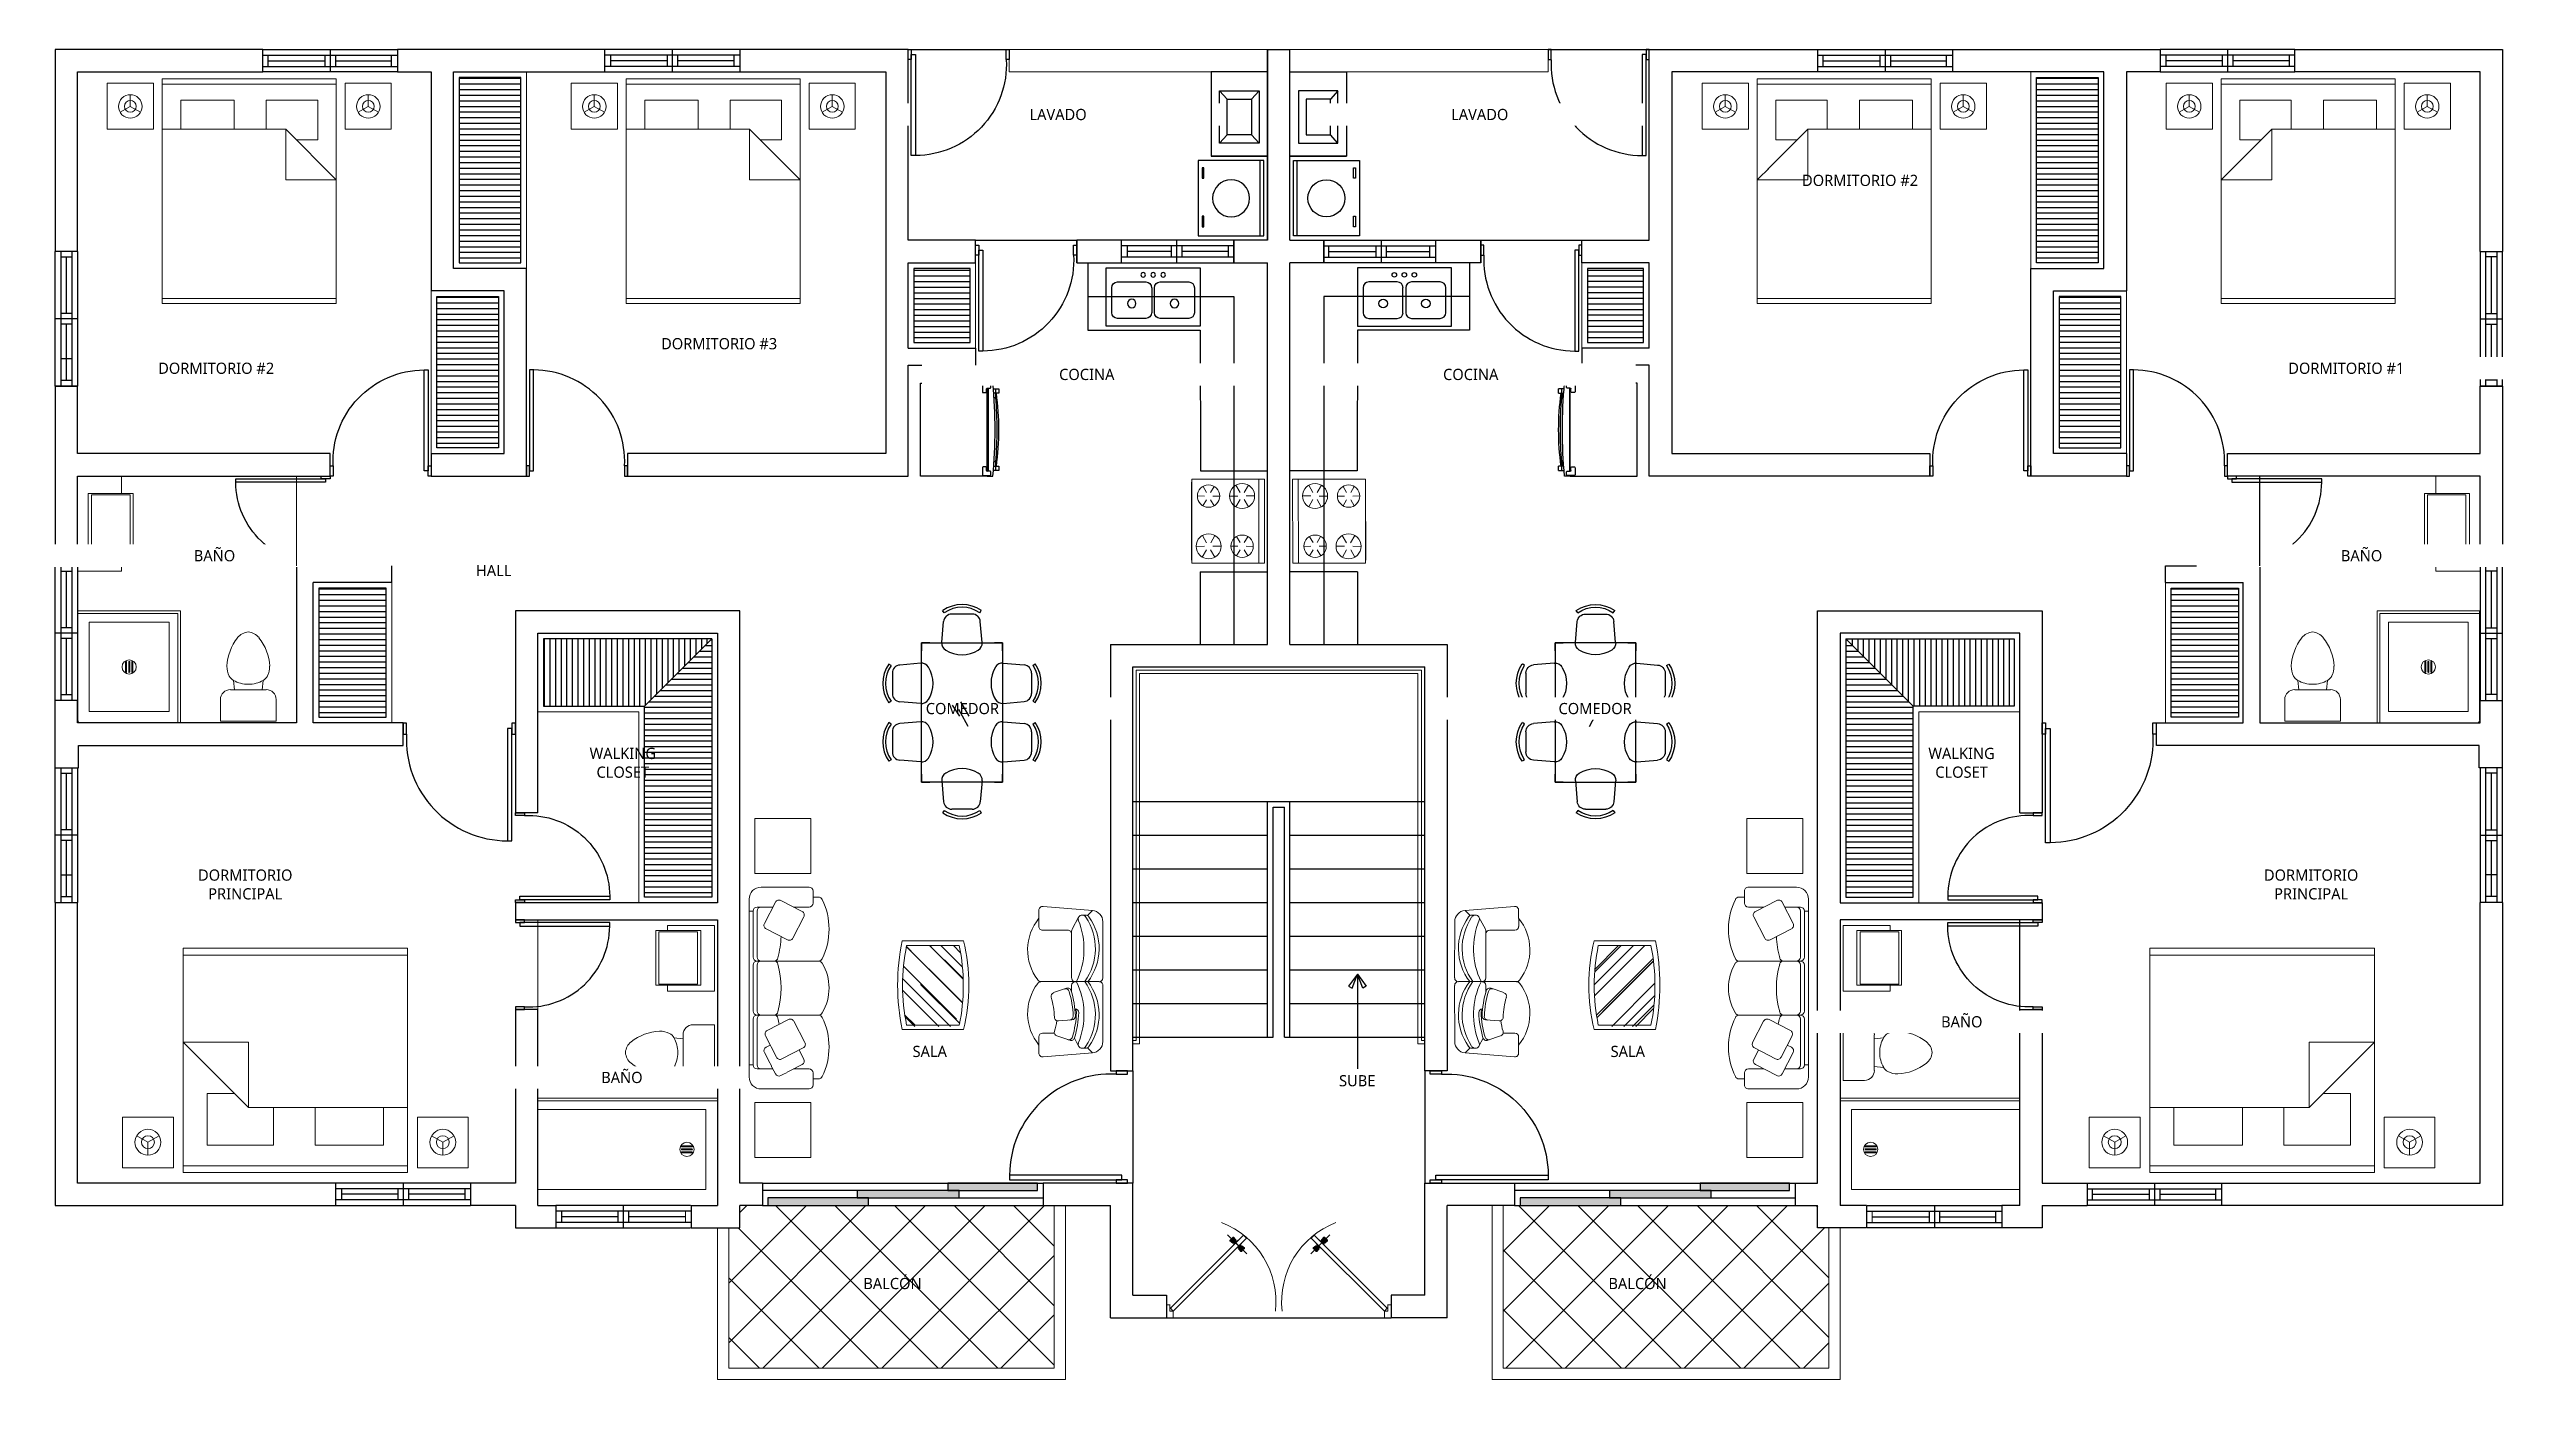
# Model space of a CAD drawing. Header units: feet. Extents: x 317 to 512, y -141 to 162.
# Drawn here: x 456.54 to 478.6, y 60.21 to 72.06 of the extents above; entities that cross this region are included whole.
import ezdxf

# ---------------------------------------------------------------- set-up
doc = ezdxf.new("R2010")
doc.units = ezdxf.units.FT
doc.header["$MEASUREMENT"] = 0
for name, color, linetype, lineweight in [('A-WALL', 7, 'Continuous', 25), ('closet', 8, 'Continuous', 5), ('FURN', 2, 'Continuous', 30), ('I-FURN', 2, 'Continuous', 0), ('MB', 8, 'Continuous', 20), ('muebles', 2, 'Continuous', 5), ('None', 7, 'Continuous', 5), ('P-SANR-FIXT', 2, 'Continuous', 9), ('PUERTA', 8, 'Continuous', 9), ('TXT', 2, 'Continuous', 9)]:
    doc.layers.add(name, color=color, linetype=linetype, lineweight=lineweight)
for name, color, linetype in [('AGUASNEGRAS', 4, 'Continuous'), ('COCINA', 2, 'Continuous'), ('escalera', 2, 'Continuous'), ('MB3', 8, 'Continuous'), ('MUROSS', 4, 'Continuous'), ('PERT-VENT', 8, 'Continuous'), ('PISO', 8, 'Continuous'), ('puertas', 7, 'Continuous'), ('relleno', 8, 'Continuous'), ('VENTANA', 8, 'Continuous')]:
    doc.layers.add(name, color=color, linetype=linetype)
doc.styles.add('ads', font='trebuc.ttf', dxfattribs={"height": 0.14})
pattern_1 = [(0, (2.35, 5.9), (2e-17, 0.05), [])]
pattern_2 = [(180, (19.45, 5.9), (-2e-17, 0.05), [])]

# ---------------------------------------------------------------- blocks, each defined once
blk = doc.blocks.new('bath_sink_6127 - bath_sink_6127-542651-Nivel 1')
at = {"layer": 'I-FURN'}
for p, q in [((0.395, 0.244), (-0.005, 0.244)), ((-0.005, 0.244), (-0.005, -0.245)), ((0.025, -0.234), (0.025, 0.233)), ((0.025, 0.233), (0.369, 0.233)), ((0.293, 0.244), (0.293, 0.4)), ((0.369, 0.233), (0.369, -0.234)), ((0.395, -0.245), (0.395, 0.244)), ((-0.005, -0.245), (0.395, -0.245)), ((0.369, -0.234), (0.025, -0.234)), ((0.293, -0.448), (0.293, -0.245)), ((-0.1, -0.448), (0.293, -0.448))]:
    blk.add_line(p, q, dxfattribs=at)
blk = doc.blocks.new('Toilet_-_Tank_-_3D_4840 - 17_ High_ Seat Not Visible-536545-Nivel 1')
at = {"layer": 'P-SANR-FIXT'}
for p, q in [((0.248, 0.489), (-0.248, 0.489)), ((-0.248, 0.489), (-0.248, 0.298)), ((0.248, 0.298), (0.248, 0.489)), ((-0.159, 0.21), (-0.123, 0.21)), ((-0.123, 0.21), (-0.132, 0.127)), ((-0.123, 0.21), (0.123, 0.21)), ((0.132, 0.127), (0.123, 0.21)), ((0.123, 0.21), (0.159, 0.21))]:
    blk.add_line(p, q, dxfattribs=at)
for centre, radius, start, end in [((-0.159, 0.298), 0.0889, 180, 270), ((0.159, 0.298), 0.0889, 270, 360), ((-0.023, 0.008), 0.167, 151.0596, 182.709), ((-0.083, 0.041), 0.0995, 119.8981, 151.0596), ((0, -0.104), 0.266, 90.1019, 119.8981), ((0, -0.104), 0.266, 60.1019, 89.8981), ((0.083, 0.041), 0.0995, 28.9404, 60.1019), ((0.023, 0.008), 0.167, 357.291, 28.9404), ((0.25, 0.021), 0.441, 182.709, 218.5058), ((-0.25, 0.021), 0.441, 321.4942, 357.291), ((0.011, -0.169), 0.136, 218.5058, 265.219), ((-0.011, -0.169), 0.136, 274.781, 321.4942)]:
    blk.add_arc(centre, radius, start, end, dxfattribs=at)
blk = doc.blocks.new('Shower_Stall_9385 - 1-684532-Nivel 1')
at = {"layer": 'P-SANR-FIXT'}
for p, q in [((-0.576, 0.533), (0.424, 0.533)), ((-0.576, -0.381), (-0.576, 0.533)), ((0.424, 0.508), (-0.551, 0.508)), ((-0.551, -0.381), (-0.551, 0.508)), ((-0.475, -0.279), (-0.475, 0.432)), ((-0.475, 0.432), (0.322, 0.432)), ((0.322, 0.432), (0.322, -0.279)), ((-0.121, 0.108), (-0.032, 0.108)), ((-0.032, 0.099), (-0.121, 0.099)), ((-0.121, 0.081), (-0.032, 0.081)), ((-0.032, 0.072), (-0.121, 0.072)), ((-0.121, 0.053), (-0.032, 0.053)), ((-0.032, 0.044), (-0.121, 0.044)), ((-0.576, -0.381), (-0.551, -0.381)), ((-0.551, -0.381), (0.398, -0.381)), ((0.322, -0.279), (-0.475, -0.279))]:
    blk.add_line(p, q, dxfattribs=at)
for centre, radius, start, end in [((-0.076, 0.076), 0.0635, 360, 180), ((-0.076, 0.076), 0.0635, 0, 180), ((-0.076, 0.076), 0.0635, 180, 360), ((-0.076, 0.076), 0.0635, 180, 360), ((-0.121, 0.103), 0.00444, 90, 270), ((-0.121, 0.076), 0.00444, 90, 270), ((-0.121, 0.049), 0.00444, 90, 270), ((-0.032, 0.103), 0.00444, 270, 90), ((-0.032, 0.076), 0.00444, 270, 90), ((-0.032, 0.049), 0.00444, 270, 90), ((0.398, -0.356), 0.0254, 270, 360)]:
    blk.add_arc(centre, radius, start, end, dxfattribs=at)
blk = doc.blocks.new('bath_sink_6127 - bath_sink_6127-V2-Nivel 1')
at = {"layer": 'I-FURN'}
for p, q in [((0.293, 0.297), (-0.127, 0.297)), ((-0.127, 0.297), (-0.127, -0.29)), ((0.395, 0.244), (-0.005, 0.244)), ((-0.005, 0.244), (-0.005, -0.245)), ((0.025, -0.234), (0.025, 0.233)), ((0.025, 0.233), (0.369, 0.233)), ((0.293, 0.244), (0.293, 0.297)), ((0.369, 0.233), (0.369, -0.234)), ((0.395, -0.245), (0.395, 0.244)), ((0.293, -0.29), (-0.127, -0.29)), ((-0.005, -0.245), (0.395, -0.245)), ((0.369, -0.234), (0.025, -0.234)), ((0.293, -0.29), (0.293, -0.245))]:
    blk.add_line(p, q, dxfattribs=at)
blk = doc.blocks.new('A$C285A50AC')
at = {"layer": 'muebles'}
for p, q in [((0.001, 0.69, -0.889), (0, 0.029, -0.889)), ((0.001, 0.69), (0.001, 0.639)), ((0.763, 0.688), (0.001, 0.69)), ((0.763, 0.688, -0.889), (0.001, 0.69, -0.889)), ((0.762, 0.028, -0.889), (0.763, 0.688, -0.889)), ((0.763, 0.637), (0.763, 0.688)), ((0.001, 0.639), (0.763, 0.637)), ((0.12, 0.505, 0.003), (0.054, 0.543, 0.003)), ((0.12, 0.467, 0.003), (0.054, 0.429, 0.003)), ((0.153, 0.524, 0.003), (0.153, 0.6, 0.003)), ((0.186, 0.505, 0.003), (0.252, 0.543, 0.003)), ((0.186, 0.467, 0.003), (0.252, 0.429, 0.003)), ((0.577, 0.466, 0.003), (0.522, 0.435, 0.003)), ((0.577, 0.504, 0.003), (0.523, 0.536, 0.003)), ((0.61, 0.523, 0.003), (0.611, 0.587, 0.003)), ((0.643, 0.504, 0.003), (0.698, 0.536, 0.003)), ((0.643, 0.466, 0.003), (0.698, 0.434, 0.003)), ((0.12, 0.2, 0.003), (0.065, 0.232, 0.003)), ((0.153, 0.448, 0.003), (0.153, 0.372, 0.003)), ((0.153, 0.219, 0.003), (0.153, 0.283, 0.003)), ((0.186, 0.2, 0.003), (0.241, 0.232, 0.003)), ((0.577, 0.2, 0.003), (0.511, 0.238, 0.003)), ((0.61, 0.447, 0.003), (0.61, 0.384, 0.003)), ((0.61, 0.219, 0.003), (0.61, 0.295, 0.003)), ((0.643, 0.199, 0.003), (0.709, 0.237, 0.003)), ((0, 0.029, -0.889), (0.762, 0.028, -0.889)), ((0.12, 0.162, 0.003), (0.065, 0.131, 0.003)), ((0.153, 0.143, 0.003), (0.152, 0.08, 0.003)), ((0.186, 0.162, 0.003), (0.241, 0.13, 0.003)), ((0.577, 0.162, 0.003), (0.511, 0.124, 0.003)), ((0.61, 0.142, 0.003), (0.61, 0.066, 0.003)), ((0.643, 0.161, 0.003), (0.709, 0.123, 0.003))]:
    blk.add_line(p, q, dxfattribs=at)
at = {"layer": 'muebles', "extrusion": (-0.001805, -0.999998, 0)}
for p, q in [((0.063, 0.027, -0.622), (0.698, 0.025, -0.622)), ((0.063, 0.027, -0.102), (0.698, 0.025, -0.102))]:
    blk.add_line(p, q, dxfattribs=at)
at = {"layer": 'muebles'}
for centre, radius in [((0.153, 0.486, 0.003), 0.114), ((0.61, 0.485, 0.003), 0.102), ((0.153, 0.181, 0.003), 0.102), ((0.61, 0.181, 0.003), 0.114)]:
    blk.add_circle(centre, radius, dxfattribs=at)
at = {"layer": 'muebles', "extrusion": (-0.001805, -0.999998, 0)}
for centre in [(0.089, -0.038, -0.027), (0.216, -0.038, -0.027), (0.381, -0.038, -0.027), (0.546, -0.038, -0.027), (0.673, -0.038, -0.027)]:
    blk.add_circle(centre, 0.0254, dxfattribs=at)
at = {"layer": 'muebles'}
for points in [[(0.001, 0.69, 0.254), (0.001, 0.639, 0.254), (0.763, 0.637, 0.254), (0.763, 0.688, 0.254)], [(0, 0.029), (0.001, 0.639), (0.763, 0.637), (0.762, 0.028)], [(0.025, 0.027, -0.076), (0.025, 0.027, -0.533), (0.737, 0.025, -0.533), (0.737, 0.025, -0.076)], [(0.025, 0.027, -0.597), (0.025, 0.027, -0.851), (0.737, 0.025, -0.851), (0.737, 0.025, -0.597)]]:
    blk.add_3dface(points, dxfattribs=at)
blk = doc.blocks.new('A$C2C3967B4')
at = {"layer": 'COCINA'}
for p, q in [((0.838, 0.52), (0, 0.52)), ((0, 0.52), (0, 0)), ((0.838, 0), (0.838, 0.52)), ((0.051, 0.342), (0.051, 0.119)), ((0.356, 0.393), (0.102, 0.393)), ((0.406, 0.119), (0.406, 0.342)), ((0.432, 0.342), (0.432, 0.119)), ((0.737, 0.393), (0.483, 0.393)), ((0.787, 0.119), (0.787, 0.342)), ((0.102, 0.068), (0.356, 0.068)), ((0.483, 0.068), (0.737, 0.068)), ((0, 0), (0.838, 0))]:
    blk.add_line(p, q, dxfattribs=at)
for centre, radius in [((0.33, 0.456), 0.0201), ((0.419, 0.456), 0.0201), ((0.508, 0.456), 0.0201), ((0.229, 0.202), 0.0381), ((0.61, 0.202), 0.0381)]:
    blk.add_circle(centre, radius, dxfattribs=at)
for centre, start, end in [((0.102, 0.342), 90, 180), ((0.356, 0.342), 0, 90), ((0.483, 0.342), 90, 180), ((0.737, 0.342), 0, 90), ((0.102, 0.119), 180, 270), ((0.356, 0.119), 270, 0), ((0.483, 0.119), 180, 270), ((0.737, 0.119), 270, 0)]:
    blk.add_arc(centre, 0.0508, start, end, dxfattribs=at)
blk = doc.blocks.new('A$C007B5363')
at = {"layer": 'COCINA'}
for p, q in [((0, 0.829), (0.594, 0.829)), ((0, 0), (0, 0.829)), ((0.551, 0.816), (0.551, 0.752)), ((0.621, 0.822), (0.557, 0.822)), ((0.557, 0.746), (0.582, 0.746)), ((0.589, 0.752), (0.589, 0.778)), ((0.594, 0.829), (0.601, 0.829)), ((0.594, 0.822), (0.594, 0.829)), ((0.594, 0.045), (0.594, 0.784)), ((0.595, 0.784), (0.621, 0.784)), ((0.601, 0.829), (0.601, 0.822)), ((0.645, 0.829), (0.601, 0.829)), ((0.601, 0.784), (0.601, 0.044)), ((0.627, 0.791), (0.627, 0.816)), ((0.649, 0.778), (0.671, 0.778)), ((0.671, 0.74), (0.651, 0.74)), ((0.654, 0.702), (0.671, 0.702)), ((0.671, 0.778), (0.698, 0.778)), ((0.671, 0.74), (0.671, 0.778)), ((0.671, 0.74), (0.671, 0.778)), ((0.698, 0.74), (0.671, 0.74)), ((0.671, 0.74), (0.671, 0.702)), ((0.671, 0.702), (0.671, 0.74)), ((0.699, 0.74), (0.699, 0.778)), ((0.594, 0), (0, 0)), ((0.551, 0.076), (0.551, 0.013)), ((0.582, 0.083), (0.557, 0.083)), ((0.557, 0.006), (0.621, 0.006)), ((0.589, 0.051), (0.589, 0.076)), ((0.594, 0), (0.594, 0.006)), ((0.594, 0), (0.601, 0)), ((0.621, 0.044), (0.595, 0.044)), ((0.601, 0.006), (0.601, 0)), ((0.601, 0), (0.645, 0)), ((0.627, 0.013), (0.627, 0.038)), ((0.671, 0.051), (0.649, 0.051)), ((0.651, 0.089), (0.671, 0.089)), ((0.671, 0.127), (0.654, 0.127)), ((0.671, 0.127), (0.671, 0.089)), ((0.671, 0.089), (0.671, 0.127)), ((0.671, 0.089), (0.698, 0.089)), ((0.671, 0.051), (0.671, 0.089)), ((0.671, 0.051), (0.671, 0.089)), ((0.698, 0.051), (0.671, 0.051)), ((0.699, 0.051), (0.699, 0.089))]:
    blk.add_line(p, q, dxfattribs=at)
for centre, radius, start, end in [((0.557, 0.816), 0.00635, 90, 180), ((0.557, 0.752), 0.00635, 180, 270), ((0.582, 0.752), 0.00635, 270, 360), ((0.595, 0.778), 0.00635, 90, 180), ((0.621, 0.816), 0.00635, 360, 90), ((0.621, 0.791), 0.00635, 270, 360), ((-3.851, 0.414), 4.515, 354.7351, 5.2649), ((-3.079, 0.414), 3.761, 355.6182, 4.3818), ((-1.675, 0.414), 2.373, 352.1151, 7.8849), ((0.557, 0.076), 0.00635, 90, 180), ((0.557, 0.013), 0.00635, 180, 270), ((0.582, 0.076), 0.00635, 360, 90), ((0.595, 0.051), 0.00635, 180, 270), ((0.621, 0.038), 0.00635, 360, 90), ((0.621, 0.013), 0.00635, 270, 360)]:
    blk.add_arc(centre, radius, start, end, dxfattribs=at)
blk = doc.blocks.new('A$C4D292AF4')
at = {"layer": 'puertas'}
for points in [[(0.03, 0.05), (0.07, 0.05), (0.07, 1.05), (0.03, 1.05)], [(0, 0), (0.03, 0), (0.03, 0.1), (0, 0.1)], [(0.97, 0), (1, 0), (1, 0.1), (0.97, 0.1)]]:
    blk.add_lwpolyline(points, close=True, dxfattribs=at)
blk.add_arc((0.068, 0.147), 0.903, 357.0481, 89.8556, dxfattribs=at)
blk = doc.blocks.new('PUERTA DOBLE')
at = {"layer": 'PUERTA'}
for p, q in [((957.165, -2898.551), (957.816, -2897.899)), ((957.842, -2897.925), (957.19, -2898.576)), ((957.675, -2897.896), (957.846, -2898.067)), ((957.695, -2897.946), (957.711, -2897.932)), ((957.695, -2897.946), (957.695, -2897.948)), ((957.695, -2897.948), (957.695, -2897.949)), ((957.723, -2897.97), (957.695, -2897.948)), ((957.72, -2897.97), (957.695, -2897.949)), ((957.696, -2897.943), (957.709, -2897.931)), ((957.697, -2897.945), (957.696, -2897.943)), ((957.724, -2897.969), (957.696, -2897.946)), ((957.727, -2897.965), (957.7, -2897.941)), ((957.709, -2897.931), (957.705, -2897.934)), ((957.705, -2897.935), (957.705, -2897.934)), ((957.731, -2897.961), (957.706, -2897.936)), ((957.723, -2897.917), (957.709, -2897.931)), ((957.709, -2897.931), (957.713, -2897.926)), ((957.725, -2897.916), (957.711, -2897.932)), ((957.713, -2897.926), (957.714, -2897.926)), ((957.739, -2897.953), (957.715, -2897.927)), ((957.744, -2897.948), (957.72, -2897.922)), ((957.723, -2897.917), (957.723, -2897.918)), ((957.723, -2897.97), (957.735, -2897.957)), ((957.727, -2897.916), (957.725, -2897.916)), ((957.748, -2897.945), (957.725, -2897.917)), ((957.749, -2897.944), (957.726, -2897.916)), ((957.728, -2897.916), (957.727, -2897.916)), ((957.749, -2897.941), (957.728, -2897.916)), ((957.73, -2897.966), (957.737, -2897.959)), ((957.734, -2897.969), (957.731, -2897.965)), ((957.736, -2897.967), (957.732, -2897.964)), ((957.733, -2897.97), (957.74, -2897.961)), ((957.738, -2897.965), (957.734, -2897.961)), ((957.749, -2897.944), (957.735, -2897.957)), ((957.745, -2897.951), (957.737, -2897.959)), ((957.749, -2897.954), (957.74, -2897.961)), ((957.743, -2897.959), (957.74, -2897.956)), ((957.745, -2897.957), (957.743, -2897.953)), ((957.747, -2897.956), (957.744, -2897.952)), ((957.749, -2897.965), (957.744, -2897.964)), ((957.749, -2897.954), (957.745, -2897.951)), ((957.747, -2897.954), (957.745, -2897.952)), ((957.753, -2897.96), (957.747, -2897.961)), ((957.76, -2897.953), (957.749, -2897.959)), ((957.766, -2897.947), (957.752, -2897.957)), ((957.756, -2897.954), (957.755, -2897.954)), ((957.769, -2897.945), (957.756, -2897.954)), ((957.816, -2897.899), (957.842, -2897.925)), ((958.586, -2897.896), (958.415, -2898.067)), ((958.445, -2897.899), (958.419, -2897.925)), ((958.419, -2897.925), (959.071, -2898.576)), ((959.096, -2898.551), (958.445, -2897.899)), ((958.492, -2897.945), (958.505, -2897.954)), ((958.495, -2897.947), (958.509, -2897.957)), ((958.5, -2897.953), (958.511, -2897.959)), ((958.505, -2897.954), (958.506, -2897.954)), ((958.507, -2897.96), (958.514, -2897.961)), ((958.512, -2897.941), (958.533, -2897.916)), ((958.512, -2897.944), (958.535, -2897.916)), ((958.512, -2897.944), (958.525, -2897.957)), ((958.512, -2897.954), (958.516, -2897.951)), ((958.512, -2897.954), (958.521, -2897.961)), ((958.512, -2897.965), (958.517, -2897.964)), ((958.513, -2897.945), (958.536, -2897.917)), ((958.513, -2897.954), (958.516, -2897.952)), ((958.514, -2897.956), (958.517, -2897.952)), ((958.516, -2897.951), (958.524, -2897.959)), ((958.516, -2897.957), (958.518, -2897.953)), ((958.517, -2897.948), (958.541, -2897.922)), ((958.518, -2897.959), (958.521, -2897.956)), ((958.528, -2897.97), (958.521, -2897.961)), ((958.522, -2897.953), (958.546, -2897.927)), ((958.523, -2897.965), (958.527, -2897.961)), ((958.531, -2897.966), (958.524, -2897.959)), ((958.538, -2897.97), (958.525, -2897.957)), ((958.525, -2897.967), (958.529, -2897.964)), ((958.526, -2897.969), (958.53, -2897.965)), ((958.53, -2897.961), (958.555, -2897.936)), ((958.533, -2897.916), (958.534, -2897.916)), ((958.534, -2897.916), (958.536, -2897.916)), ((958.534, -2897.965), (958.561, -2897.941)), ((958.536, -2897.916), (958.55, -2897.932)), ((958.537, -2897.969), (958.565, -2897.946)), ((958.538, -2897.917), (958.551, -2897.931)), ((958.538, -2897.917), (958.538, -2897.918)), ((958.538, -2897.97), (958.566, -2897.948)), ((958.541, -2897.97), (958.566, -2897.949)), ((958.548, -2897.926), (958.546, -2897.926)), ((958.551, -2897.931), (958.548, -2897.926)), ((958.566, -2897.946), (958.55, -2897.932)), ((958.551, -2897.931), (958.556, -2897.934)), ((958.564, -2897.943), (958.551, -2897.931)), ((958.556, -2897.935), (958.556, -2897.934)), ((958.563, -2897.945), (958.564, -2897.943)), ((958.566, -2897.946), (958.566, -2897.948)), ((958.566, -2897.948), (958.566, -2897.949)), ((957.724, -2897.99), (957.732, -2897.977)), ((957.726, -2897.989), (957.736, -2897.973)), ((957.733, -2897.97), (957.73, -2897.966)), ((957.733, -2897.97), (957.73, -2897.966)), ((957.732, -2897.981), (957.738, -2897.971)), ((957.732, -2897.977), (957.733, -2897.977)), ((957.739, -2897.976), (957.74, -2897.969)), ((957.744, -2897.97), (957.743, -2897.966)), ((957.773, -2897.994), (957.747, -2897.968)), ((957.751, -2898.019), (957.765, -2898.009)), ((957.753, -2898.016), (957.769, -2898.006)), ((957.759, -2898.01), (957.771, -2898.004)), ((957.766, -2898.003), (957.773, -2898.002)), ((957.772, -2897.998), (957.776, -2897.998)), ((957.772, -2898.009), (957.78, -2898)), ((957.772, -2898.019), (957.785, -2898.006)), ((957.772, -2898.009), (957.776, -2898.012)), ((957.772, -2898.009), (957.776, -2898.011)), ((957.772, -2898.019), (957.793, -2898.046)), ((957.772, -2898.022), (957.791, -2898.046)), ((957.773, -2898.008), (957.777, -2898.011)), ((957.773, -2898.018), (957.796, -2898.045)), ((957.775, -2898.007), (957.778, -2898.009)), ((957.776, -2897.994), (957.777, -2897.997)), ((957.776, -2898.012), (957.783, -2898.004)), ((957.777, -2898.004), (957.78, -2898.007)), ((957.777, -2898.015), (957.8, -2898.04)), ((957.788, -2897.994), (957.78, -2898)), ((957.782, -2897.987), (957.781, -2897.995)), ((957.781, -2898.01), (957.805, -2898.035)), ((957.782, -2897.998), (957.785, -2898.002)), ((957.788, -2897.981), (957.783, -2897.992)), ((957.791, -2897.997), (957.783, -2898.004)), ((957.784, -2897.996), (957.788, -2897.999)), ((957.795, -2897.975), (957.785, -2897.99)), ((957.797, -2897.993), (957.785, -2898.006)), ((957.786, -2897.994), (957.79, -2897.997)), ((957.787, -2897.995), (957.79, -2897.998)), ((957.797, -2897.973), (957.788, -2897.986)), ((957.788, -2897.994), (957.79, -2897.997)), ((957.789, -2898.002), (957.814, -2898.026)), ((957.793, -2898.046), (957.792, -2898.046)), ((957.795, -2898.046), (957.793, -2898.046)), ((957.795, -2897.997), (957.794, -2897.997)), ((957.794, -2897.998), (957.819, -2898.021)), ((957.795, -2898.046), (957.809, -2898.03)), ((957.796, -2897.995), (957.824, -2898.017)), ((957.798, -2897.971), (957.797, -2897.97)), ((957.797, -2897.973), (957.798, -2897.971)), ((957.797, -2898.044), (957.798, -2898.044)), ((957.798, -2898.044), (957.81, -2898.031)), ((957.801, -2897.993), (957.825, -2898.012)), ((957.806, -2898.036), (957.807, -2898.036)), ((957.81, -2898.031), (957.807, -2898.036)), ((957.825, -2898.016), (957.809, -2898.03)), ((957.823, -2898.018), (957.81, -2898.031)), ((957.81, -2898.031), (957.815, -2898.028)), ((957.815, -2898.028), (957.815, -2898.026)), ((957.815, -2898.027), (957.815, -2898.027)), ((957.823, -2898.018), (957.823, -2898.017)), ((957.825, -2898.012), (957.825, -2898.014)), ((957.825, -2898.014), (957.825, -2898.016)), ((958.46, -2897.993), (958.436, -2898.012)), ((958.436, -2898.012), (958.436, -2898.014)), ((958.436, -2898.014), (958.436, -2898.016)), ((958.436, -2898.016), (958.452, -2898.03)), ((958.465, -2897.995), (958.437, -2898.017)), ((958.437, -2898.018), (958.438, -2898.017)), ((958.437, -2898.018), (958.45, -2898.031)), ((958.467, -2897.998), (958.442, -2898.021)), ((958.446, -2898.028), (958.445, -2898.026)), ((958.446, -2898.027), (958.446, -2898.027)), ((958.45, -2898.031), (958.446, -2898.028)), ((958.472, -2898.002), (958.447, -2898.026)), ((958.45, -2898.031), (958.454, -2898.036)), ((958.463, -2898.044), (958.45, -2898.031)), ((958.466, -2898.046), (958.452, -2898.03)), ((958.455, -2898.036), (958.454, -2898.036)), ((958.48, -2898.01), (958.456, -2898.035)), ((958.484, -2898.015), (958.461, -2898.04)), ((958.463, -2897.971), (958.464, -2897.97)), ((958.463, -2897.973), (958.463, -2897.971)), ((958.463, -2897.973), (958.473, -2897.986)), ((958.464, -2898.044), (958.463, -2898.044)), ((958.464, -2897.993), (958.476, -2898.006)), ((958.487, -2898.018), (958.465, -2898.045)), ((958.466, -2897.975), (958.475, -2897.99)), ((958.466, -2897.997), (958.467, -2897.997)), ((958.466, -2898.046), (958.468, -2898.046)), ((958.488, -2898.019), (958.468, -2898.046)), ((958.468, -2898.046), (958.469, -2898.046)), ((958.469, -2897.997), (958.478, -2898.004)), ((958.489, -2898.022), (958.469, -2898.046)), ((958.473, -2897.994), (958.471, -2897.997)), ((958.474, -2897.994), (958.471, -2897.997)), ((958.474, -2897.995), (958.471, -2897.998)), ((958.473, -2897.981), (958.478, -2897.992)), ((958.473, -2897.994), (958.481, -2898)), ((958.477, -2897.996), (958.473, -2897.999)), ((958.479, -2897.998), (958.475, -2898.002)), ((958.488, -2898.019), (958.476, -2898.006)), ((958.485, -2898.012), (958.478, -2898.004)), ((958.479, -2897.987), (958.48, -2897.995)), ((958.484, -2898.004), (958.48, -2898.007)), ((958.488, -2898.009), (958.481, -2898)), ((958.486, -2898.007), (958.483, -2898.009)), ((958.485, -2897.994), (958.484, -2897.997)), ((958.487, -2898.008), (958.484, -2898.011)), ((958.488, -2897.998), (958.485, -2897.998)), ((958.488, -2898.009), (958.485, -2898.012)), ((958.488, -2898.009), (958.485, -2898.011)), ((958.495, -2898.003), (958.487, -2898.002)), ((958.488, -2897.994), (958.514, -2897.968)), ((958.502, -2898.01), (958.49, -2898.004)), ((958.508, -2898.016), (958.492, -2898.006)), ((958.51, -2898.019), (958.496, -2898.009)), ((958.517, -2897.97), (958.518, -2897.966)), ((958.522, -2897.976), (958.521, -2897.969)), ((958.529, -2897.981), (958.523, -2897.971)), ((958.535, -2897.989), (958.525, -2897.973)), ((958.528, -2897.97), (958.531, -2897.966)), ((958.528, -2897.97), (958.531, -2897.966)), ((958.529, -2897.977), (958.528, -2897.977)), ((958.537, -2897.99), (958.529, -2897.977)), ((957.16, -2898.52), (957.13, -2898.52)), ((957.16, -2898.517), (957.16, -2898.576)), ((957.16, -2898.576), (957.19, -2898.576)), ((957.19, -2898.576), (957.165, -2898.551)), ((957.19, -2898.635), (957.19, -2898.576)), ((959.071, -2898.576), (959.096, -2898.551)), ((959.071, -2898.635), (959.071, -2898.576)), ((959.101, -2898.576), (959.071, -2898.576)), ((959.101, -2898.517), (959.101, -2898.576)), ((959.101, -2898.52), (959.13, -2898.52)), ((957.19, -2898.635), (957.13, -2898.635)), ((959.071, -2898.635), (959.13, -2898.635))]:
    blk.add_line(p, q, dxfattribs=at)
at = {"layer": 'PUERTA', "extrusion": (0, 0, -1)}
for centre, radius, start, end in [((-957.349, -2898.492), 0.756, 111.0667, 186.4155), ((-957.744, -2897.949), 0.00261, 116.565, 243.4349), ((-957.746, -2897.942), 0.00261, 153.4349, 225), ((-957.75, -2897.955), 0.00166, 45, 135), ((-957.753, -2897.952), 0.00261, 243.4349, 296.5651), ((-957.77, -2897.946), 0.00166, 45, 135), ((-958.912, -2898.492), 0.756, 353.5845, 68.9333), ((-958.491, -2897.946), 0.00166, 45, 135), ((-958.508, -2897.952), 0.00261, 243.4349, 296.5651), ((-958.511, -2897.955), 0.00166, 45, 135), ((-958.515, -2897.942), 0.00261, 315, 26.5651), ((-958.517, -2897.949), 0.00261, 296.5651, 63.435), ((-957.721, -2897.967), 0.00261, 243.4349, 296.5651), ((-957.725, -2897.992), 0.00166, 315, 45), ((-957.728, -2897.965), 0.00166, 225, 315), ((-957.734, -2897.971), 0.00261, 296.565, 26.565), ((-957.731, -2897.974), 0.00261, 153.4349, 225), ((-957.75, -2898.017), 0.00166, 225, 315), ((-957.768, -2898.011), 0.00332, 45, 108.4349), ((-957.77, -2898.008), 0.00261, 206.565, 315), ((-957.773, -2898.021), 0.00166, 315, 45), ((-957.777, -2898.014), 0.00261, 296.565, 26.565), ((-957.789, -2897.989), 0.00166, 315, 45), ((-957.785, -2897.991), 0.00261, 153.4349, 225), ((-957.792, -2897.998), 0.00166, 45, 135), ((-957.799, -2897.995), 0.00166, 44.6517, 134.6517), ((-958.461, -2897.995), 0.00166, 45.3483, 135.3483), ((-958.468, -2897.998), 0.00166, 45, 135), ((-958.472, -2897.989), 0.00166, 135, 225), ((-958.475, -2897.991), 0.00261, 315, 26.5651), ((-958.484, -2898.014), 0.00261, 153.435, 243.435), ((-958.491, -2898.008), 0.00261, 225, 333.435), ((-958.487, -2898.021), 0.00166, 135, 225), ((-958.493, -2898.011), 0.00332, 71.5651, 135), ((-958.511, -2898.017), 0.00166, 225, 315), ((-958.53, -2897.974), 0.00261, 315, 26.5651), ((-958.527, -2897.971), 0.00261, 153.435, 243.435), ((-958.532, -2897.965), 0.00166, 225, 315), ((-958.536, -2897.992), 0.00166, 135, 225), ((-958.54, -2897.967), 0.00261, 243.4349, 296.5651)]:
    blk.add_arc(centre, radius, start, end, dxfattribs=at)
blk = doc.blocks.new('A$C074D4DC8')
at = {"layer": 'FURN'}
blk.add_line((0.042, 0.342), (0.042, -0.198), dxfattribs=at)
for points in [[(0.042, 0.342), (-0.008, 0.274), (0.012, 0.262), (0.042, 0.342)], [(0.042, 0.342), (0.092, 0.274), (0.072, 0.262), (0.042, 0.342)]]:
    blk.add_lwpolyline(points, dxfattribs=at)
blk = doc.blocks.new('A$C45091238')
for points in [[(0.05, 0), (0.946, 0), (0.946, 0.067), (0.05, 0.067)], [(0.846, 0.067), (1.753, 0.067), (1.753, 0.133), (0.846, 0.133)], [(1.653, 0.133), (2.45, 0.133), (2.45, 0.2), (1.653, 0.2)]]:
    blk.add_hatch(color=256).paths.add_polyline_path(points)
at = {"layer": 'PERT-VENT', "extrusion": (-6.28888e-16, -1.94037e-15, -1)}
for points in [[(-0.05, 0), (-0.946, 0), (-0.946, 0.067), (-0.05, 0.067)], [(-0.846, 0.067), (-1.753, 0.067), (-1.753, 0.133), (-0.846, 0.133)], [(-1.653, 0.133), (-2.45, 0.133), (-2.45, 0.2), (-1.653, 0.2)]]:
    blk.add_lwpolyline(points, close=True, dxfattribs=at)
at = {"layer": 'PISO'}
for p, q in [((0, 0.2), (2.5, 0.2)), ((0, 0), (2.5, 0))]:
    blk.add_line(p, q, dxfattribs=at)
at = {"layer": 'PISO', "extrusion": (-6.28888e-16, -1.94037e-15, -1)}
for p, q in [((0.896, 0.133), (0, 0.133)), ((1.753, 0.067), (2.5, 0.067))]:
    blk.add_line(p, q, dxfattribs=at)
blk = doc.blocks.new('A$C26A1068B')
at = {"layer": 'muebles'}
for p, q in [((0.45, 2.531, 224.56), (0.038, 2.531, 224.56)), ((0.038, 2.119, 224.56), (0.038, 2.531, 224.56)), ((0.45, 2.119, 224.56), (0.45, 2.531, 224.56)), ((0.246, 2.326, 224.56), (0.141, 2.326, 224.56)), ((0.246, 2.326, 224.56), (0.298, 2.416, 224.56)), ((0.246, 2.326, 224.56), (0.298, 2.235, 224.56)), ((2.003, 2.041, 224.56), (0, 2.041, 224.56)), ((0, 2.041, 224.56), (0, 0.491, 224.56)), ((0.45, 2.119, 224.56), (0.038, 2.119, 224.56)), ((0.047, 0.491, 224.56), (0.047, 2.041, 224.56)), ((0.45, 1.59, 224.56), (0.901, 2.041, 224.56)), ((0.901, 2.041, 224.56), (0.901, 1.59, 224.56)), ((1.956, 2.041, 224.56), (1.956, 0.491, 224.56)), ((2.003, 0.491, 224.56), (2.003, 2.041, 224.56)), ((0.545, 1.875, 224.56), (0.19, 1.875, 224.56)), ((0.19, 1.875, 224.56), (0.19, 1.417, 224.56)), ((0.545, 1.685, 224.56), (0.545, 1.875, 224.56)), ((0.901, 1.59, 224.56), (0.45, 1.59, 224.56)), ((0.45, 0.491, 224.56), (0.45, 1.59, 224.56)), ((0.19, 1.417, 224.56), (0.45, 1.417, 224.56)), ((0.19, 1.13, 224.56), (0.19, 0.657, 224.56)), ((0.45, 1.13, 224.56), (0.19, 1.13, 224.56)), ((0, 0.491, 224.56), (2.003, 0.491, 224.56)), ((0.19, 0.657, 224.56), (0.45, 0.657, 224.56)), ((0.45, 0.412, 224.56), (0.038, 0.412, 224.56)), ((0.038, 0.412, 224.56), (0.038, 0, 224.56)), ((0.246, 0.206, 224.56), (0.298, 0.296, 224.56)), ((0.45, 0.412, 224.56), (0.45, 0, 224.56)), ((0.45, 0, 224.56), (0.038, 0, 224.56)), ((0.246, 0.206, 224.56), (0.141, 0.206, 224.56)), ((0.246, 0.206, 224.56), (0.298, 0.115, 224.56))]:
    blk.add_line(p, q, dxfattribs=at)
for centre, major_axis in [((0.246, 2.326, 224.56), (-0.074, -0.074)), ((0.246, 0.206, 224.56), (-0.037, 0.037))]:
    blk.add_ellipse(centre, major_axis=major_axis, ratio=1, dxfattribs=at)
at = {"layer": 'muebles', "extrusion": (0, 0, -1)}
for centre, major_axis in [((0.246, 2.326, 224.56), (-0.037, -0.037)), ((0.246, 0.206, 224.56), (-0.074, 0.074))]:
    blk.add_ellipse(centre, major_axis=major_axis, ratio=1, dxfattribs=at)
blk = doc.blocks.new('A$C154754DE')
at = {"layer": 'muebles'}
for p, q in [((1.505, 3.079, 224.56), (1.958, 3.079, 224.56)), ((1.505, 2.626, 224.56), (1.505, 3.079, 224.56)), ((1.729, 2.853, 224.56), (1.672, 2.953, 224.56)), ((1.958, 2.626, 224.56), (1.958, 3.079, 224.56)), ((1.729, 2.853, 224.56), (1.672, 2.754, 224.56)), ((1.729, 2.853, 224.56), (1.844, 2.853, 224.56)), ((0, 2.54, 224.56), (2, 2.54, 224.56)), ((0, 0.54, 224.56), (0, 2.54, 224.56)), ((0.061, 2.54, 224.56), (0.061, 0.54, 224.56)), ((1.419, 1.958, 224.56), (0.837, 2.54, 224.56)), ((0.837, 2.54, 224.56), (0.837, 1.958, 224.56)), ((1.505, 2.626, 224.56), (1.958, 2.626, 224.56)), ((1.939, 0.54, 224.56), (1.939, 2.54, 224.56)), ((2, 2.54, 224.56), (2, 0.54, 224.56)), ((1.296, 2.326, 224.56), (1.755, 2.326, 224.56)), ((1.296, 2.081, 224.56), (1.296, 2.326, 224.56)), ((1.755, 2.326, 224.56), (1.755, 1.734, 224.56)), ((0.837, 1.958, 224.56), (1.419, 1.958, 224.56)), ((1.419, 0.54, 224.56), (1.419, 1.958, 224.56)), ((1.755, 1.734, 224.56), (1.419, 1.734, 224.56)), ((1.419, 1.364, 224.56), (1.755, 1.364, 224.56)), ((1.755, 1.364, 224.56), (1.755, 0.754, 224.56)), ((1.755, 0.754, 224.56), (1.419, 0.754, 224.56)), ((2, 0.54, 224.56), (0, 0.54, 224.56)), ((1.505, 0.453, 224.56), (1.958, 0.453, 224.56)), ((1.505, 0.453, 224.56), (1.505, 0, 224.56)), ((1.958, 0.453, 224.56), (1.958, 0, 224.56)), ((1.729, 0.226, 224.56), (1.672, 0.326, 224.56)), ((1.729, 0.226, 224.56), (1.672, 0.126, 224.56)), ((1.729, 0.226, 224.56), (1.844, 0.226, 224.56)), ((1.505, 0, 224.56), (1.958, 0, 224.56))]:
    blk.add_line(p, q, dxfattribs=at)
at = {"layer": 'muebles', "extrusion": (0, 0, -1)}
for centre, major_axis, start_param, end_param in [((1.729, 2.853, 224.56), (-0.0814, -0.0814), -1.570796, 4.712389), ((1.729, 0.226, 224.56), (-0.0407, 0.0407), 1.570796326794897, 7.853981633974483)]:
    blk.add_ellipse(centre, major_axis=major_axis, ratio=1, start_param=start_param, end_param=end_param, dxfattribs=at)
at = {"layer": 'muebles'}
for centre, major_axis, start_param, end_param in [((1.729, 2.853, 224.56), (-0.0407, -0.0407), 1.570796326794897, 7.853981633974483), ((1.729, 0.226, 224.56), (-0.0814, 0.0814), -1.570796, 4.712389)]:
    blk.add_ellipse(centre, major_axis=major_axis, ratio=1, start_param=start_param, end_param=end_param, dxfattribs=at)
blk = doc.blocks.new('A$C5D053580')
for p, q in [((0.761, 1.017), (0.69, 1.123)), ((0.845, 0.914), (0.753, 1.083)), ((0.855, 1.016), (0.772, 1.159))]:
    blk.add_line(p, q)
at = {"layer": 'FURN'}
for p, q in [((0.608, 2.04, -0.375), (0.592, 2.062, -0.375)), ((0.884, 2.026, -0.375), (0.683, 2.026, -0.375)), ((0.96, 2.04, -0.375), (0.975, 2.062, -0.375)), ((0.384, 1.741, 0.375), (1.184, 1.741, 0.375)), ((0.384, 0.361, 0.375), (0.384, 1.741, 0.375)), ((0.585, 1.746, -0.375), (0.602, 1.952, -0.375)), ((0.983, 1.746, -0.375), (0.965, 1.952, -0.375)), ((1.184, 1.741, 0.375), (1.184, 0.361, 0.375)), ((0.082, 1.516, -0.375), (0.059, 1.532, -0.375)), ((0.375, 1.54, -0.375), (0.169, 1.522, -0.375)), ((1.192, 1.54, -0.375), (1.398, 1.523, -0.375)), ((1.486, 1.517, -0.375), (1.508, 1.533, -0.375)), ((0.095, 1.441, -0.375), (0.095, 1.24, -0.375)), ((1.472, 1.442, -0.375), (1.472, 1.241, -0.375)), ((0.082, 1.164, -0.375), (0.059, 1.149, -0.375)), ((0.375, 1.141, -0.375), (0.169, 1.159, -0.375)), ((1.192, 1.142, -0.375), (1.398, 1.16, -0.375)), ((1.486, 1.165, -0.375), (1.508, 1.15, -0.375)), ((0.082, 0.937, -0.375), (0.059, 0.953, -0.375)), ((0.095, 0.862, -0.375), (0.095, 0.661, -0.375)), ((0.375, 0.96, -0.375), (0.169, 0.943, -0.375)), ((1.192, 0.96, -0.375), (1.398, 0.943, -0.375)), ((1.472, 0.862, -0.375), (1.472, 0.661, -0.375)), ((1.486, 0.937, -0.375), (1.508, 0.953, -0.375)), ((0.082, 0.585, -0.375), (0.059, 0.57, -0.375)), ((0.375, 0.562, -0.375), (0.169, 0.58, -0.375)), ((1.192, 0.562, -0.375), (1.398, 0.58, -0.375)), ((1.486, 0.585, -0.375), (1.508, 0.57, -0.375)), ((1.184, 0.361, 0.375), (0.384, 0.361, 0.375)), ((0.585, 0.375, -0.375), (0.602, 0.169, -0.375)), ((0.983, 0.375, -0.375), (0.965, 0.169, -0.375)), ((0.608, 0.082, -0.375), (0.592, 0.059, -0.375)), ((0.884, 0.095, -0.375), (0.683, 0.095, -0.375)), ((0.96, 0.082, -0.375), (0.975, 0.059, -0.375))]:
    blk.add_line(p, q, dxfattribs=at)
for centre, radius, start, end in [((0.784, 1.782, -0.375), 0.339, 55.6197, 124.3803), ((0.683, 1.945, -0.375), 0.0813, 90, 175.0303), ((0.784, 1.782, -0.375), 0.312, 55.6197, 124.3803), ((0.884, 1.945, -0.375), 0.0813, 4.9697, 90), ((0.665, 1.739, -0.375), 0.0813, 175.0303, 238.407), ((0.902, 1.739, -0.375), 0.0813, 301.593, 4.9697), ((0.339, 1.34, -0.375), 0.339, 145.6197, 214.3803), ((0.339, 1.34, -0.375), 0.312, 145.6197, 214.3803), ((0.176, 1.441, -0.375), 0.0813, 94.9697, 180), ((0.382, 1.459, -0.375), 0.0813, 31.593, 94.9697), ((0.19, 1.34, -0.375), 0.307, 328.407, 31.593), ((0.784, 1.931, -0.375), 0.307, 238.407, 301.593), ((1.378, 1.341, -0.375), 0.307, 148.407, 211.593), ((1.185, 1.46, -0.375), 0.0813, 85.0303, 148.407), ((1.391, 1.442, -0.375), 0.0813, 0, 85.0303), ((1.229, 1.341, -0.375), 0.312, 325.6197, 34.3803), ((1.229, 1.341, -0.375), 0.339, 325.6197, 34.3803), ((0.176, 1.24, -0.375), 0.0813, 180, 265.0303), ((1.391, 1.241, -0.375), 0.0813, 274.9697, 0), ((0.382, 1.222, -0.375), 0.0813, 265.0303, 328.407), ((1.185, 1.223, -0.375), 0.0813, 211.593, 274.9697), ((0.339, 0.761, -0.375), 0.339, 145.6197, 214.3803), ((0.339, 0.761, -0.375), 0.312, 145.6197, 214.3803), ((0.176, 0.862, -0.375), 0.0813, 94.9697, 180), ((0.382, 0.88, -0.375), 0.0813, 31.593, 94.9697), ((0.19, 0.761, -0.375), 0.307, 328.407, 31.593), ((1.378, 0.761, -0.375), 0.307, 148.407, 211.593), ((1.185, 0.88, -0.375), 0.0813, 85.0303, 148.407), ((1.391, 0.862, -0.375), 0.0813, 0, 85.0303), ((1.229, 0.761, -0.375), 0.312, 325.6197, 34.3803), ((1.229, 0.761, -0.375), 0.339, 325.6197, 34.3803), ((0.176, 0.661, -0.375), 0.0813, 180, 265.0303), ((0.382, 0.643, -0.375), 0.0813, 265.0303, 328.407), ((0.784, 0.19, -0.375), 0.307, 58.407, 121.593), ((1.185, 0.643, -0.375), 0.0813, 211.593, 274.9697), ((1.391, 0.661, -0.375), 0.0813, 274.9697, 0), ((0.665, 0.382, -0.375), 0.0813, 121.593, 184.9697), ((0.902, 0.382, -0.375), 0.0813, 355.0303, 58.407), ((0.784, 0.339, -0.375), 0.339, 235.6197, 304.3803), ((0.683, 0.176, -0.375), 0.0813, 184.9697, 270), ((0.784, 0.339, -0.375), 0.312, 235.6197, 304.3803), ((0.884, 0.176, -0.375), 0.0813, 270, 355.0303)]:
    blk.add_arc(centre, radius, start, end, dxfattribs=at)
for points in [[(0.384, 1.741, -0.375), (0.384, 1.741, 0.375), (0.384, 1.661, 0.375), (0.384, 1.701, -0.375)], [(0.464, 1.741, 0.375), (0.424, 1.741, -0.375), (0.384, 1.741, -0.375), (0.384, 1.741, 0.375)], [(1.184, 0.361, 0.425), (0.384, 0.361, 0.425), (0.384, 1.741, 0.425), (1.184, 1.741, 0.425)], [(1.104, 1.741, 0.375), (1.144, 1.741, -0.375), (1.184, 1.741, -0.375), (1.184, 1.741, 0.375)], [(1.184, 1.741, -0.375), (1.184, 1.741, 0.375), (1.184, 1.661, 0.375), (1.184, 1.701, -0.375)], [(0.384, 0.361, -0.375), (0.384, 0.361, 0.375), (0.384, 0.441, 0.375), (0.384, 0.401, -0.375)], [(0.464, 0.361, 0.375), (0.424, 0.361, -0.375), (0.384, 0.361, -0.375), (0.384, 0.361, 0.375)], [(1.104, 0.361, 0.375), (1.144, 0.361, -0.375), (1.184, 0.361, -0.375), (1.184, 0.361, 0.375)], [(1.184, 0.361, -0.375), (1.184, 0.361, 0.375), (1.184, 0.441, 0.375), (1.184, 0.401, -0.375)]]:
    blk.add_3dface(points, dxfattribs=at)
blk = doc.blocks.new('A$C4CC40D8E')
at = {"layer": 'muebles'}
for p, q in [((0.15, 2.525, 0.013), (0.75, 2.525, 0.013)), ((0, 0.15, 0.013), (0, 2.375, 0.013)), ((0.05, 2.225, 0.013), (0, 2.225, 0.013)), ((0.05, 1.65, 0.013), (0.05, 2.225, 0.013)), ((0.1, 2.275, 0.013), (0.297, 2.275, 0.013)), ((0.1, 1.65, 0.013), (0.1, 2.225, 0.013)), ((0.191, 2.07, 0.013), (0.329, 2.337, 0.013)), ((0.396, 2.358, 0.013), (0.663, 2.221, 0.013)), ((0.557, 2.275, 0.013), (0.75, 2.275, 0.013)), ((0.8, 2.325, 0.013), (0.8, 2.475, 0.013)), ((0.8, 2.4, 0.013), (0.868, 2.4, 0.013)), ((0.264, 1.976, 0.013), (0.213, 2.003, 0.013)), ((0.684, 2.153, 0.013), (0.625, 2.039, 0.013)), ((0.05, 0.975, 0.013), (0.05, 1.55, 0.013)), ((0.1, 1.6, 0.013), (0.869, 1.6, 0.013)), ((0.1, 0.975, 0.013), (0.1, 1.55, 0.013)), ((0.05, 0.3, 0.013), (0.05, 0.875, 0.013)), ((0.1, 0.925, 0.013), (0.869, 0.925, 0.013)), ((0.1, 0.3, 0.013), (0.1, 0.875, 0.013)), ((0.05, 0.3, 0.013), (0, 0.3, 0.013)), ((0.1, 0.25, 0.013), (0.297, 0.25, 0.013)), ((0.557, 0.25, 0.013), (0.75, 0.25, 0.013)), ((0.8, 0.05, 0.013), (0.8, 0.2, 0.013)), ((0.8, 0.125, 0.013), (0.868, 0.125, 0.013)), ((0.15, 0, 0.013), (0.75, 0, 0.013))]:
    blk.add_line(p, q, dxfattribs=at)
at = {"layer": 'muebles', "elevation": 0.013}
for points in [[(0.698, 1.945), (0.56, 1.678, -0.414214), (0.493, 1.657), (0.226, 1.794, -0.414214), (0.205, 1.861), (0.342, 2.128, -0.414214), (0.41, 2.15), (0.676, 2.012, -0.414214)], [(0.684, 0.372), (0.547, 0.638, 0.414214), (0.48, 0.66), (0.213, 0.522, 0.414214), (0.191, 0.455), (0.329, 0.188, 0.414214), (0.396, 0.167), (0.663, 0.304, 0.414214)]]:
    blk.add_lwpolyline(points, format="xyb", close=True, dxfattribs=at)
at = {"layer": 'muebles'}
for centre, radius, start, end in [((0.15, 2.375, 0.013), 0.15, 90, 180), ((0.75, 2.475, 0.013), 0.05, 360, 90), ((0.1, 2.225, 0.013), 0.05, 90, 180), ((0.15, 2.225, 0.013), 0.05, 90, 180), ((0.373, 2.314, 0.013), 0.05, 62.7398, 152.7398), ((0.64, 2.176, 0.013), 0.05, 332.7398, 62.7398), ((0.75, 2.325, 0.013), 0.05, 270, 360), ((0.868, 2.35, 0.013), 0.05, 23.8847, 90), ((0.162, 2, 0.013), 0.838, 333.776, 26.224), ((0.236, 2.047, 0.013), 0.05, 152.7398, 242.7398), ((0.1, 1.65, 0.013), 0.05, 180, 270), ((0.1, 1.55, 0.013), 0.05, 90, 180), ((0.15, 1.65, 0.013), 0.05, 180, 270), ((0.15, 1.55, 0.013), 0.05, 90, 180), ((0.311, 1.65, 0.013), 0.05, 270, 347.1604), ((0.311, 1.55, 0.013), 0.05, 12.8396, 90), ((-0.718, 1.937, 0.013), 1.118, 344.5029, 348.573), ((-0.718, 1.262, 0.013), 1.118, 344.5029, 15.4971), ((0.868, 1.65, 0.013), 0.05, 270, 336.1153), ((0.869, 1.55, 0.013), 0.05, 25.9445, 90), ((0.399, 1.262, 0.013), 0.601, 329.0457, 30.9543), ((0.1, 0.975, 0.013), 0.05, 180, 270), ((0.15, 0.975, 0.013), 0.05, 180, 270), ((0.311, 0.975, 0.013), 0.05, 270, 347.1604), ((0.869, 0.975, 0.013), 0.05, 270, 334.0555), ((0.1, 0.875, 0.013), 0.05, 90, 180), ((0.15, 0.875, 0.013), 0.05, 90, 180), ((0.311, 0.875, 0.013), 0.05, 12.8396, 90), ((-0.718, 0.587, 0.013), 1.118, 1.5948, 15.4971), ((0.868, 0.875, 0.013), 0.05, 23.8847, 90), ((0.162, 0.525, 0.013), 0.838, 333.776, 26.224), ((0.15, 0.15, 0.013), 0.15, 180, 270), ((0.1, 0.3, 0.013), 0.05, 180, 270), ((0.15, 0.3, 0.013), 0.05, 180, 270), ((0.75, 0.2, 0.013), 0.05, 0, 90), ((0.75, 0.05, 0.013), 0.05, 270, 0), ((0.868, 0.175, 0.013), 0.05, 270, 336.1153)]:
    blk.add_arc(centre, radius, start, end, dxfattribs=at)
blk = doc.blocks.new('A$C6E953964')
at = {"layer": 'muebles'}
for p, q in [((1.358, 1.876), (1.206, 1.724)), ((1.316, 1.543), (1.206, 1.653)), ((1.432, 1.873), (1.859, 1.37)), ((1.239, 1.39), (1.356, 1.253)), ((1.527, 1.466), (1.366, 1.546)), ((1.666, 1.438), (1.552, 1.404)), ((1.751, 1.39), (1.716, 1.426)), ((1.859, 1.37), (1.763, 1.37)), ((1.252, 0.639), (0.704, 1.187)), ((1.008, 1.008), (0.928, 1.169)), ((1.091, 0.994), (1.029, 0.932)), ((1.279, 1.121), (1.282, 1.118)), ((1.85, 1.167), (1.323, 0.639)), ((0.015, 0.533), (0.167, 0.686)), ((0.475, 0.449), (0.238, 0.686)), ((0.519, 0.422), (0.959, 0.862)), ((0.018, 0.459), (0.521, 0.032)), ((0.453, 0.225), (0.506, 0.401)), ((0.724, 0.041), (1.252, 0.568)), ((0.501, 0.14), (0.465, 0.175)), ((0.521, 0.032), (0.521, 0.128))]:
    blk.add_line(p, q, dxfattribs=at)
for centre, radius, start, end in [((1.346, 1.144), 0.659, 95.5762, 172.3053), ((1.241, 1.689), 0.05, 135, 225), ((1.393, 1.841), 0.05, 40.2921, 135), ((0.429, 2.18), 1.078, 298.7955, 313.14), ((0.711, 1.797), 1.001, 289.1764, 337.4282), ((0.992, 1.521), 0.758, 279.5275, 348.5153), ((1.054, 1.459), 0.72, 277.3329, 350.6734), ((1.201, 1.357), 0.05, 40.5997, 133.14), ((0.355, 2.044), 1.078, 323.4757, 331.2045), ((1.343, 1.501), 0.05, 63.7448, 151.2045), ((0.355, 2.044), 1.328, 317.1583, 331.5028), ((0.355, 2.044), 1.358, 317.2097, 331.5542), ((1.478, 1.435), 0.05, 331.5028, 63.7448), ((1.505, 1.421), 0.05, 331.5542, 63.7448), ((1.68, 1.39), 0.05, 45, 153.7448), ((1.686, 1.385), 0.05, 343.3506, 45), ((1.716, 1.355), 0.05, 345.2193, 45), ((1.744, 1.273), 0.15, 315, 40.2921), ((0.747, 0.545), 0.659, 97.6947, 174.4238), ((0.67, 1.15), 0.05, 45, 103.6093), ((0.741, 1.221), 0.05, 166.3907, 225), ((0.973, 1.192), 0.05, 118.7955, 206.2552), ((1.039, 1.057), 0.05, 206.2552, 298.4972), ((1.053, 1.03), 0.05, 206.2552, 298.4458), ((0.429, 2.18), 1.328, 298.4972, 312.8417), ((0.429, 2.18), 1.358, 298.4458, 312.7903), ((1.315, 1.156), 0.05, 229.4003, 317.2097), ((1.292, 1.175), 0.05, 262.286, 317.1583), ((1.299, 1.243), 0.05, 312.8417, 40.5997), ((1.318, 1.22), 0.05, 312.7903, 40.5997), ((0.202, 0.65), 0.05, 45, 135), ((0.094, 1.18), 1.001, 292.5718, 340.8236), ((0.37, 0.899), 0.758, 281.4847, 350.4725), ((0.432, 0.837), 0.72, 279.3266, 352.6671), ((0.994, 0.826), 0.05, 45, 135), ((1.065, 0.897), 0.05, 135, 225), ((0.05, 0.498), 0.05, 135, 229.7079), ((0.51, 0.484), 0.05, 225, 315), ((0.554, 0.387), 0.05, 135, 163.0552), ((1.217, 0.604), 0.05, 315, 45), ((1.287, 0.674), 0.05, 225, 315), ((0.501, 0.211), 0.05, 116.2552, 225), ((0.507, 0.205), 0.05, 225, 286.6494), ((0.536, 0.175), 0.05, 225, 284.7807), ((0.618, 0.147), 0.15, 229.7079, 315)]:
    blk.add_arc(centre, radius, start, end, dxfattribs=at)
blk = doc.blocks.new('A$C00990124')
at = {"layer": 'relleno', "ltscale": 0.4}
h = blk.add_hatch(dxfattribs=at)
h.set_pattern_fill('AR-RROOF', color=256, scale=0.008831, angle=585, style=0)
h.set_pattern_definition([(315, (-222.8446, 143.9424), (0.19032512, -0.50753365), [3.3645046, -0.4486006, 1.1215015, -0.2243003]), (315, (-222.71296, 143.65215), (-0.36954794, -0.0523394), [0.6729009, -0.0740191, 1.3458018, -0.1682252]), (315, (-222.90011, 143.72828), (0.71847733, -0.93100705), [1.79440245, -0.3140204, 0.8972012, -0.2243003])])
h.paths.add_polyline_path([(0.548, 0.748), (0.08, 0.748, 0.101119), (0.08, 0.028), (0.548, 0.028, 0.101119)])
at = {"layer": 'muebles'}
for p, q in [((0.08, 0.748, 449.107), (0.548, 0.748, 449.107)), ((0.548, 0.038, 449.107), (0.08, 0.038, 449.107))]:
    blk.add_line(p, q, dxfattribs=at)
at = {"layer": 'muebles', "elevation": 449.107}
blk.add_lwpolyline([(0.04, 0.791), (0.587, 0.791, -0.117641), (0.587, 0), (0.04, 0, -0.100473), (0.04, 0.791)], format="xyb", close=True, dxfattribs=at)
at = {"layer": 'muebles'}
for centre, start, end in [((1.791, 0.393, 449.107), 168.2811, 191.7189), ((-1.162, 0.393, 449.107), 348.2811, 11.7189)]:
    blk.add_arc(centre, 1.747, start, end, dxfattribs=at)
blk = doc.blocks.new('A$C01EB0BB3')
at = {"layer": 'FURN'}
for p, q in [((0, 0, 224.56), (0, 0.61, 224.56)), ((0, 0.61, 224.56), (0.533, 0.61, 224.56)), ((0.503, 0.61, 224.56), (0.503, 0, 224.56)), ((0.533, 0.61, 224.56), (0.533, 0, 224.56)), ((0.533, 0, 224.56), (0, 0, 224.56))]:
    blk.add_line(p, q, dxfattribs=at)
at = {"layer": 'FURN', "ltscale": 0.02, "elevation": 224.56}
for points in [[(0.047, 0.536), (0.047, 0.45), (0.032, 0.45), (0.032, 0.536)], [(0.047, 0.143), (0.047, 0.057), (0.032, 0.057), (0.032, 0.143)]]:
    blk.add_lwpolyline(points, close=True, dxfattribs=at)
at = {"layer": 'FURN', "ltscale": 0.02}
blk.add_circle((0.267, 0.305, 224.56), 0.15, dxfattribs=at)
blk = doc.blocks.new('A$C260D6B89')
at = {"layer": 'PISO'}
h = blk.add_hatch(dxfattribs=at)
h.set_pattern_fill('ANSI31', color=256, scale=0.4, angle=315, style=0)
h.set_pattern_definition(pattern_1)
h.paths.add_polyline_path([(3.6, 9.95), (4.15, 9.95), (4.15, 11.6), (3.6, 11.6)])
h = blk.add_hatch(dxfattribs=at)
h.set_pattern_fill('ANSI31', color=256, scale=0.4, angle=315, style=0)
h.set_pattern_definition([(0, (7.65, 9.23923), (2e-17, 0.05), [])])
h.paths.add_polyline_path([(7.65, 9.239), (8.15, 9.239), (8.15, 9.9), (7.65, 9.9)])
h = blk.add_hatch(dxfattribs=at)
h.set_pattern_fill('ANSI31', color=256, scale=0.4, angle=315, style=0)
h.set_pattern_definition([(0, (13.65, 9.241216), (2e-17, 0.05), [])])
h.paths.add_polyline_path([(13.65, 9.241), (14.15, 9.241), (14.15, 9.9), (13.65, 9.9)])
h = blk.add_hatch(dxfattribs=at)
h.set_pattern_fill('ANSI31', color=256, scale=0.4, angle=315, style=0)
h.set_pattern_definition(pattern_1)
h.paths.add_polyline_path([(3.4, 9.65), (3.95, 9.65), (3.95, 8.3), (3.4, 8.3)])
h = blk.add_hatch(dxfattribs=at)
h.set_pattern_fill('ANSI31', color=256, scale=0.4, angle=315, style=0)
h.set_pattern_definition(pattern_2)
h.paths.add_polyline_path([(18.4, 9.65), (17.85, 9.65), (17.85, 8.3), (18.4, 8.3)])
h = blk.add_hatch(dxfattribs=at)
h.set_pattern_fill('ANSI31', color=256, scale=0.4, angle=315, style=0)
h.set_pattern_definition(pattern_2)
h.paths.add_polyline_path([(19.45, 5.9), (18.85, 5.9), (18.85, 7.05), (19.45, 7.05)])
h = blk.add_hatch(dxfattribs=at)
h.set_pattern_fill('ANSI31', color=256, scale=0.4, angle=45, style=0)
h.set_pattern_definition([(90, (2.35, 5.9), (-0.05, 7e-18), [])])
h.paths.add_polyline_path([(4.35, 6), (5.25, 6), (5.85, 6.6), (4.35, 6.6)])
h = blk.add_hatch(dxfattribs=at)
h.set_pattern_fill('ANSI31', color=256, scale=0.4, angle=315, style=0)
h.set_pattern_definition([(0, (5.25, 4.2958), (2e-17, 0.05), [])])
h.paths.add_polyline_path([(5.25, 6), (5.85, 6.6), (5.85, 4.296), (5.25, 4.296)])
h = blk.add_hatch(dxfattribs=at)
h.set_pattern_fill('ANSI31', color=256, scale=0.4, angle=45, style=0)
h.set_pattern_definition([(90, (19.45, 5.9), (0.05, 7e-18), [])])
h.paths.add_polyline_path([(17.45, 6), (16.55, 6), (15.95, 6.6), (17.45, 6.6)])
h = blk.add_hatch(dxfattribs=at)
h.set_pattern_fill('ANSI31', color=256, scale=0.4, angle=315, style=0)
h.set_pattern_definition([(180, (16.55, 4.2958), (-2e-17, 0.05), [])])
h.paths.add_polyline_path([(16.55, 6), (15.95, 6.6), (15.95, 4.296), (16.55, 4.296)])
h = blk.add_hatch(dxfattribs=at)
h.set_pattern_fill('NET', color=256, scale=3, angle=45, style=0)
h.set_pattern_definition([(45, (6, 0.1), (-0.265165, 0.265165), []), (135, (6, 0.1), (-0.265165, -0.265165), [])])
h.paths.add_polyline_path([(6, 0.1), (6, 1.35), (6.1, 1.35), (6.1, 1.55), (8.9, 1.55), (8.9, 0.1)])
h = blk.add_hatch(dxfattribs=at)
h.set_pattern_fill('NET', color=256, scale=3, angle=45, style=0)
h.set_pattern_definition([(135, (15.8, 0.1), (0.265165, 0.265165), []), (45, (15.8, 0.1), (0.265165, -0.265165), [])])
h.paths.add_polyline_path([(15.8, 0.1), (15.8, 1.35), (15.7, 1.35), (15.7, 1.55), (12.9, 1.55), (12.9, 0.1)])
at = {"layer": 'A-WALL', "extrusion": (-2.36783e-12, 8.94772e-16, -1)}
for p, q in [((1.85, 11.85), (0, 11.85)), ((0, 11.85), (0, 10.05)), ((1.85, 11.65), (1.85, 11.85)), ((4.897, 11.85), (3.05, 11.85)), ((3.05, 11.85), (3.05, 11.65)), ((4.897, 11.65), (4.897, 11.85)), ((7.6, 11.85), (6.1, 11.85)), ((6.1, 11.85), (6.1, 11.65)), ((7.6, 10.15), (7.6, 11.85)), ((10.8, 11.85), (10.8, 10.15)), ((10.8, 10.15), (10.8, 11.85)), ((11, 10.15), (11, 11.85)), ((0.2, 11.65), (1.85, 11.65)), ((0.2, 10.05), (0.2, 11.65)), ((3.05, 11.65), (3.35, 11.65)), ((3.35, 11.65), (3.35, 9.7)), ((3.55, 11.65), (4.897, 11.65)), ((3.55, 9.9), (3.55, 11.65)), ((6.1, 11.65), (7.4, 11.65)), ((7.4, 11.65), (7.4, 8.25)), ((8.2, 10.15), (7.6, 10.15)), ((8.2, 9.95), (8.2, 10.15)), ((9.1, 9.95), (9.1, 10.15)), ((9.5, 10.15), (9.1, 10.15)), ((9.1, 10.15), (9.1, 9.95)), ((9.5, 9.95), (9.5, 10.15)), ((9.5, 9.95), (9.5, 10.15)), ((10.8, 10.15), (10.5, 10.15)), ((10.5, 10.15), (10.5, 9.95)), ((10.5, 9.95), (10.5, 10.15)), ((10.5, 9.95), (10.5, 10.15)), ((0.2, 10.05), (0, 10.05)), ((7.6, 9.189), (7.6, 9.95)), ((7.6, 9.95), (8.2, 9.95)), ((9.1, 9.95), (9.5, 9.95)), ((10.5, 9.95), (10.8, 9.95)), ((10.8, 6.55), (10.8, 9.95)), ((11, 6.55), (11, 9.95)), ((4.2, 9.9), (3.55, 9.9)), ((4.2, 8.05), (4.2, 9.9)), ((4, 9.7), (3.35, 9.7)), ((4, 8.25), (4, 9.7)), ((7.6, 9.189), (8.2, 9.189)), ((0.2, 8.85), (0, 8.85)), ((0, 8.85), (0, 7.25)), ((0.2, 8.25), (0.2, 8.85)), ((7.6, 8.05), (7.6, 9.039)), ((7.6, 9.039), (8.2, 9.039)), ((2.45, 8.25), (0.2, 8.25)), ((2.45, 8.05), (2.45, 8.25)), ((3.35, 8.25), (4, 8.25)), ((3.35, 8.25), (3.35, 8.05)), ((7.4, 8.25), (5.1, 8.25)), ((5.1, 8.25), (5.1, 8.05)), ((0.2, 8.05), (2.45, 8.05)), ((0.2, 7.25), (0.2, 8.05)), ((3.35, 8.05), (4.2, 8.05)), ((5.1, 8.05), (7.6, 8.05)), ((0, 7.25), (0.2, 7.25)), ((0, 7.25), (0.2, 7.25)), ((3, 7.25), (2.15, 7.25)), ((2.15, 7.25), (2.15, 5.85)), ((3, 7.1), (2.3, 7.1)), ((2.3, 5.85), (2.3, 7.1)), ((6.1, 6.85), (4.1, 6.85)), ((4.1, 6.85), (4.1, 5.049)), ((6.1, 1.75), (6.1, 6.85)), ((4.3, 6.65), (5.9, 6.65)), ((4.3, 5.049), (4.3, 6.65)), ((5.9, 6.65), (5.9, 4.246)), ((9.4, 6.55), (9.4, 2.75)), ((9.4, 6.55), (10.8, 6.55)), ((11, 6.55), (12.4, 6.55)), ((12.4, 6.55), (12.4, 2.75)), ((9.6, 2.75), (9.6, 6.35)), ((9.6, 6.35), (12.2, 6.35)), ((12.2, 2.75), (12.2, 6.35)), ((0.2, 6.05), (0, 6.05)), ((0, 5.45), (0, 6.05)), ((0.199, 5.85), (0.199, 6.047)), ((2.3, 5.85), (2.3, 6.15)), ((2.15, 5.85), (0.199, 5.85)), ((3.1, 5.85), (2.3, 5.85)), ((3.1, 5.65), (3.1, 5.85)), ((0.208, 5.65), (3.1, 5.65)), ((4.3, 5.049), (4.1, 5.049)), ((0, 4.25), (0, 1.55)), ((0.2, 1.75), (0.2, 4.25)), ((4.1, 4.246), (4.1, 4.096)), ((5.9, 4.246), (4.1, 4.246)), ((4.1, 4.096), (5.9, 4.096)), ((5.9, 4.096), (5.9, 1.55)), ((4.3, 3.296), (4.1, 3.296)), ((4.1, 3.296), (4.1, 1.75)), ((4.3, 1.55), (4.3, 3.296)), ((9.4, 2.75), (9.6, 2.75)), ((0, 1.55), (2.5, 1.55)), ((2.5, 1.75), (0.2, 1.75)), ((2.5, 1.55), (2.5, 1.75)), ((4.1, 1.75), (3.7, 1.75)), ((3.7, 1.75), (3.7, 1.55)), ((3.7, 1.75), (3.7, 1.55)), ((4.1, 1.55), (3.7, 1.55)), ((4.1, 1.55), (4.1, 1.35)), ((4.3, 1.55), (4.46, 1.55)), ((5.666, 1.55), (5.9, 1.55)), ((6.3, 1.75), (6.1, 1.75)), ((6.1, 1.35), (6.1, 1.55)), ((6.3, 1.55), (6.1, 1.55)), ((8.8, 1.75), (8.8, 1.55)), ((9.6, 1.75), (8.8, 1.75)), ((8.8, 1.55), (9.4, 1.55)), ((9.4, 0.55), (9.4, 1.55)), ((9.6, 0.75), (9.6, 1.75)), ((12.2, 0.75), (12.2, 1.75)), ((12.4, 0.55), (12.4, 1.55)), ((4.1, 1.35), (4.46, 1.35)), ((5.666, 1.35), (6.1, 1.35)), ((9.6, 0.75), (9.9, 0.75)), ((9.9, 0.75), (9.9, 0.55)), ((12.2, 0.75), (11.9, 0.75)), ((11.9, 0.75), (11.9, 0.55)), ((9.4, 0.55), (9.9, 0.55)), ((12.4, 0.55), (11.9, 0.55))]:
    blk.add_line(p, q, dxfattribs=at)
at = {"layer": 'A-WALL'}
for p, q in [((10.8, 11.85), (11, 11.85)), ((13.6, 9.189), (13.6, 9.039)), ((18.8, 7.1), (18.8, 7.25)), ((0.208, 5.45), (0.208, 5.65)), ((21.592, 5.45), (21.592, 5.65)), ((0, 5.45), (0.208, 5.45)), ((21.8, 5.45), (21.592, 5.45)), ((21.8, 4.25), (21.6, 4.25)), ((12.4, 2.75), (12.2, 2.75)), ((4.46, 1.55), (4.46, 1.35)), ((5.666, 1.55), (5.666, 1.35)), ((6.3, 1.75), (6.3, 1.55)), ((15.5, 1.75), (15.5, 1.55)), ((16.134, 1.55), (16.134, 1.35)), ((17.34, 1.55), (17.34, 1.35))]:
    blk.add_line(p, q, dxfattribs=at)
at = {"layer": 'A-WALL', "extrusion": (-2.36659e-12, 8.94772e-16, -1)}
for p, q in [((14.2, 11.85), (15.7, 11.85)), ((14.2, 10.15), (14.2, 11.85)), ((15.7, 11.85), (15.7, 11.65)), ((16.903, 11.85), (18.75, 11.85)), ((16.903, 11.65), (16.903, 11.85)), ((18.75, 11.85), (18.75, 11.65)), ((19.95, 11.85), (21.8, 11.85)), ((19.95, 11.65), (19.95, 11.85)), ((21.8, 11.85), (21.8, 10.05)), ((15.7, 11.65), (14.4, 11.65)), ((14.4, 11.65), (14.4, 8.25)), ((18.25, 11.65), (16.903, 11.65)), ((18.25, 9.9), (18.25, 11.65)), ((18.75, 11.65), (18.45, 11.65)), ((18.45, 11.65), (18.45, 9.7)), ((21.6, 11.65), (19.95, 11.65)), ((21.6, 10.05), (21.6, 11.65)), ((11, 10.15), (11.3, 10.15)), ((11.3, 10.15), (11.3, 9.95)), ((11.3, 9.95), (11.3, 10.15)), ((11.3, 9.95), (11.3, 10.15)), ((12.3, 10.15), (12.7, 10.15)), ((12.3, 9.95), (12.3, 10.15)), ((12.3, 9.95), (12.3, 10.15)), ((12.7, 9.95), (12.7, 10.15)), ((12.7, 10.15), (12.7, 9.95)), ((13.6, 9.95), (13.6, 10.15)), ((13.6, 10.15), (14.2, 10.15)), ((11.3, 9.95), (11, 9.95)), ((12.7, 9.95), (12.3, 9.95)), ((14.2, 9.95), (13.6, 9.95)), ((14.2, 9.189), (14.2, 9.95)), ((21.6, 10.05), (21.8, 10.05)), ((17.6, 8.05), (17.6, 9.9)), ((17.6, 9.9), (18.25, 9.9)), ((17.8, 8.25), (17.8, 9.7)), ((17.8, 9.7), (18.45, 9.7)), ((14.2, 9.189), (13.6, 9.189)), ((14.2, 9.039), (13.6, 9.039)), ((14.2, 8.05), (14.2, 9.039)), ((21.6, 8.85), (21.8, 8.85)), ((21.6, 8.25), (21.6, 8.85)), ((21.8, 8.85), (21.6, 8.85)), ((21.6, 8.85), (21.8, 8.85)), ((21.8, 8.85), (21.8, 7.25)), ((14.4, 8.25), (16.7, 8.25)), ((16.7, 8.25), (16.7, 8.05)), ((18.45, 8.25), (17.8, 8.25)), ((18.45, 8.25), (18.45, 8.05)), ((19.35, 8.25), (21.6, 8.25)), ((19.35, 8.05), (19.35, 8.25)), ((16.7, 8.05), (14.2, 8.05)), ((18.45, 8.05), (17.6, 8.05)), ((21.6, 8.05), (19.35, 8.05)), ((21.6, 7.25), (21.6, 8.05)), ((18.8, 7.25), (19.64, 7.25)), ((18.8, 7.1), (19.49, 7.1)), ((19.49, 5.85), (19.49, 7.1)), ((19.64, 7.25), (19.64, 5.85)), ((21.8, 7.25), (21.6, 7.25)), ((21.8, 7.25), (21.6, 7.25)), ((15.7, 1.75), (15.7, 6.85)), ((15.7, 6.85), (17.7, 6.85)), ((17.7, 6.85), (17.7, 5.049)), ((15.9, 6.65), (15.9, 4.246)), ((17.5, 6.65), (15.9, 6.65)), ((17.5, 5.049), (17.5, 6.65)), ((19.49, 5.85), (19.49, 6.15)), ((21.6, 6.05), (21.8, 6.05)), ((21.601, 5.85), (21.601, 6.047)), ((21.8, 5.45), (21.8, 6.05)), ((18.717, 5.65), (18.717, 5.85)), ((18.717, 5.85), (19.49, 5.85)), ((19.64, 5.85), (21.601, 5.85)), ((21.592, 5.65), (18.717, 5.65)), ((17.5, 5.049), (17.7, 5.049)), ((15.9, 4.246), (17.7, 4.246)), ((17.7, 4.246), (17.7, 4.096)), ((21.6, 1.75), (21.6, 4.25)), ((21.8, 4.25), (21.8, 1.55)), ((15.9, 4.096), (15.9, 1.55)), ((17.7, 4.096), (15.9, 4.096)), ((17.5, 1.55), (17.5, 3.296)), ((17.5, 3.296), (17.7, 3.296)), ((17.7, 3.296), (17.7, 1.75)), ((12.2, 1.75), (13, 1.75)), ((13, 1.55), (12.4, 1.55)), ((13, 1.75), (13, 1.55)), ((15.5, 1.75), (15.7, 1.75)), ((15.5, 1.55), (15.7, 1.55)), ((15.7, 1.35), (15.7, 1.55)), ((16.134, 1.55), (15.9, 1.55)), ((17.5, 1.55), (17.34, 1.55)), ((17.7, 1.75), (18.1, 1.75)), ((17.7, 1.55), (17.7, 1.35)), ((17.7, 1.55), (18.1, 1.55)), ((18.1, 1.75), (18.1, 1.55)), ((18.1, 1.75), (18.1, 1.55)), ((19.3, 1.55), (19.3, 1.75)), ((19.3, 1.75), (21.6, 1.75)), ((21.8, 1.55), (19.3, 1.55)), ((16.134, 1.35), (15.7, 1.35)), ((17.7, 1.35), (17.34, 1.35))]:
    blk.add_line(p, q, dxfattribs=at)
at = {"layer": 'AGUASNEGRAS', "extrusion": (-2.36783e-12, 8.94772e-16, -1)}
blk.add_line((8.8, 1.75), (8.8, 1.55), dxfattribs=at)
at = {"layer": 'AGUASNEGRAS', "extrusion": (-2.36659e-12, 8.94772e-16, -1)}
blk.add_line((13, 1.75), (13, 1.55), dxfattribs=at)
at = {"layer": 'closet', "extrusion": (-2.36783e-12, 8.94772e-16, -1)}
for p, q in [((4.2, 9.9), (4.2, 11.65)), ((3.35, 8.25), (3.35, 9.7)), ((4.3, 5.95), (5.2, 5.95)), ((5.2, 5.95), (5.2, 4.246))]:
    blk.add_line(p, q, dxfattribs=at)
at = {"layer": 'closet'}
for p, q in [((8.2, 9.189), (8.2, 9.95)), ((13.6, 9.189), (13.6, 9.95)), ((18.8, 7.1), (18.8, 5.85)), ((18.8, 7.1), (18.8, 5.85)), ((9.63, 6.32), (12.17, 6.32)), ((9.66, 6.29), (12.14, 6.29)), ((12.14, 2.99), (12.14, 6.29)), ((12.17, 3.02), (12.17, 6.32)), ((4.3, 3.296), (4.3, 4.096)), ((9.63, 3.02), (9.6, 3.02)), ((9.66, 2.99), (9.6, 2.99)), ((12.14, 2.99), (12.2, 2.99)), ((12.17, 3.02), (12.2, 3.02))]:
    blk.add_line(p, q, dxfattribs=at)
at = {"layer": 'closet', "extrusion": (-2.36659e-12, 8.94772e-16, -1)}
for p, q in [((18.45, 8.25), (18.45, 9.7)), ((16.6, 5.95), (16.6, 4.246)), ((17.5, 5.95), (16.6, 5.95))]:
    blk.add_line(p, q, dxfattribs=at)
at = {"layer": 'closet', "extrusion": (2.36783e-12, 8.94772e-16, -1)}
for p, q in [((18.45, 8.25), (18.45, 9.7)), ((16.6, 5.95), (16.6, 4.246)), ((17.5, 5.95), (16.6, 5.95))]:
    blk.add_line(p, q, dxfattribs=at)
at = {"layer": 'COCINA', "extrusion": (-2.36783e-12, 8.94772e-16, -1)}
for p, q in [((10.373, 11.482), (10.44, 11.409)), ((10.724, 11.482), (10.657, 11.409)), ((10.373, 11.017), (10.44, 11.09)), ((10.724, 11.017), (10.657, 11.09)), ((10.8, 10.9), (10.298, 10.9)), ((9.2, 9.95), (9.2, 9.35)), ((9.2, 9.35), (10.2, 9.35)), ((10.2, 9.35), (10.202, 8.097)), ((10.202, 8.097), (10.8, 8.097)), ((10.2, 7.197), (10.8, 7.197)), ((10.2, 7.197), (10.2, 6.55))]:
    blk.add_line(p, q, dxfattribs=at)
at = {"layer": 'COCINA', "extrusion": (-2.36659e-12, 8.94772e-16, -1)}
for p, q in [((11.427, 11.482), (11.36, 11.409)), ((11.427, 11.017), (11.36, 11.09)), ((11, 10.9), (11.502, 10.9)), ((12.6, 9.95), (12.6, 9.35)), ((11.6, 9.35), (11.598, 8.097)), ((12.6, 9.35), (11.6, 9.35)), ((11.598, 8.097), (10.997, 8.097)), ((11.6, 7.197), (10.997, 7.197)), ((10.999, 7.199), (11.599, 7.197)), ((11.6, 7.197), (11.6, 6.55))]:
    blk.add_line(p, q, dxfattribs=at)
at = {"layer": 'COCINA', "extrusion": (-2.36783e-12, 8.94772e-16, -1)}
for points in [[(-10.373, 11.482), (-10.724, 11.482), (-10.724, 11.017), (-10.373, 11.017)], [(-10.44, 11.409), (-10.657, 11.409), (-10.657, 11.09), (-10.44, 11.09)]]:
    blk.add_lwpolyline(points, close=True, dxfattribs=at)
at = {"layer": 'COCINA', "extrusion": (-2.36659e-12, 8.94772e-16, -1)}
for points in [[(-11.502, 10.9), (-11, 10.9), (-11, 11.65), (-11.502, 11.65)], [(-11.427, 11.482), (-11.076, 11.482), (-11.076, 11.017), (-11.427, 11.017)], [(-11.36, 11.409), (-11.143, 11.409), (-11.143, 11.09), (-11.36, 11.09)]]:
    blk.add_lwpolyline(points, close=True, dxfattribs=at)
at = {"layer": 'escalera'}
for p, q in [((9.6, 5.15), (10.8, 5.15)), ((10.8, 3.05), (10.8, 5.15)), ((10.8, 5.15), (11, 5.15)), ((10.85, 3.05), (10.85, 5.1)), ((10.85, 5.1), (10.95, 5.1)), ((10.95, 3.05), (10.95, 5.1)), ((11, 5.15), (12.2, 5.15)), ((11, 3.05), (11, 5.15)), ((9.6, 4.85), (10.8, 4.85)), ((11, 4.85), (12.2, 4.85)), ((9.6, 4.55), (10.8, 4.55)), ((11, 4.55), (12.2, 4.55)), ((9.6, 4.25), (10.8, 4.25)), ((11, 4.25), (12.2, 4.25)), ((9.6, 3.95), (10.8, 3.95)), ((11, 3.95), (12.2, 3.95)), ((9.6, 3.65), (10.8, 3.65)), ((11, 3.65), (12.2, 3.65)), ((9.6, 3.35), (10.8, 3.35)), ((11, 3.35), (12.2, 3.35)), ((9.6, 3.05), (10.8, 3.05)), ((10.8, 3.05), (10.85, 3.05)), ((10.95, 3.05), (11, 3.05)), ((11, 3.05), (12.2, 3.05))]:
    blk.add_line(p, q, dxfattribs=at)
at = {"layer": 'MB', "extrusion": (-2.36783e-12, 8.94772e-16, -1)}
for p, q in [((8.5, 11.65), (8.5, 11.85)), ((10.8, 11.85), (8.5, 11.85)), ((8.5, 11.65), (10.8, 11.65))]:
    blk.add_line(p, q, dxfattribs=at)
at = {"layer": 'MB', "extrusion": (-2.36659e-12, 8.94772e-16, -1)}
for p, q in [((11, 11.85), (13.3, 11.85)), ((13.3, 11.65), (11, 11.65))]:
    blk.add_line(p, q, dxfattribs=at)
at = {"layer": 'MB'}
blk.add_line((13.3, 11.65), (13.3, 11.85), dxfattribs=at)
at = {"layer": 'MB3', "ltscale": 0.02, "extrusion": (-2.36783e-12, 8.94772e-16, -1)}
for p, q in [((9.2, 9.65), (10.5, 9.65)), ((10.5, 9.65), (10.5, 6.55))]:
    blk.add_line(p, q, dxfattribs=at)
at = {"layer": 'MB3', "ltscale": 0.02, "extrusion": (-2.36659e-12, 8.94772e-16, -1)}
for p, q in [((12.6, 9.65), (11.3, 9.65)), ((11.3, 9.65), (11.3, 6.55))]:
    blk.add_line(p, q, dxfattribs=at)
at = {"layer": 'muebles', "elevation": 449.121}
for points in [[(6.731, 4.508), (6.232, 4.508), (6.232, 4.998), (6.731, 4.998)], [(15.069, 4.508), (15.568, 4.508), (15.568, 4.998), (15.069, 4.998)], [(6.731, 2.467), (6.232, 2.467), (6.232, 1.977), (6.731, 1.977)], [(15.069, 2.467), (15.568, 2.467), (15.568, 1.977), (15.069, 1.977)]]:
    blk.add_lwpolyline(points, close=True, dxfattribs=at)
at = {"layer": 'MUROSS', "extrusion": (-2.36783e-12, 8.94772e-16, -1)}
blk.add_line((11, 11.653), (11, 11.85), dxfattribs=at)
at = {"layer": 'None'}
for p, q in [((5.614, 1.4), (5.614, 1.5)), ((16.186, 1.4), (16.186, 1.5))]:
    blk.add_line(p, q, dxfattribs=at)
at = {"layer": 'P-SANR-FIXT', "extrusion": (-2.36783e-12, 8.94772e-16, -1)}
for p, q in [((4.3, 2.507), (5.9, 2.507)), ((5.9, 2.482), (4.3, 2.482)), ((5.9, 2.507), (5.9, 2.482)), ((5.9, 1.818), (5.9, 2.482)), ((4.3, 2.406), (5.798, 2.406)), ((5.798, 2.406), (5.798, 1.694)), ((5.583, 2.082), (5.673, 2.082)), ((5.673, 2.073), (5.583, 2.073)), ((5.583, 2.054), (5.673, 2.054)), ((5.673, 2.046), (5.583, 2.046)), ((5.583, 2.027), (5.673, 2.027)), ((5.673, 2.018), (5.583, 2.018)), ((5.798, 1.694), (4.3, 1.694))]:
    blk.add_line(p, q, dxfattribs=at)
at = {"layer": 'P-SANR-FIXT', "extrusion": (-2.36659e-12, 8.94772e-16, -1)}
for p, q in [((17.5, 2.507), (15.9, 2.507)), ((15.9, 2.507), (15.9, 2.482)), ((15.9, 2.482), (17.5, 2.482)), ((15.9, 1.818), (15.9, 2.482)), ((17.5, 2.406), (16.002, 2.406)), ((16.002, 2.406), (16.002, 1.694)), ((16.217, 2.082), (16.127, 2.082)), ((16.127, 2.073), (16.217, 2.073)), ((16.217, 2.054), (16.127, 2.054)), ((16.127, 2.046), (16.217, 2.046)), ((16.217, 2.027), (16.127, 2.027)), ((16.127, 2.018), (16.217, 2.018)), ((16.002, 1.694), (17.5, 1.694))]:
    blk.add_line(p, q, dxfattribs=at)
at = {"layer": 'P-SANR-FIXT'}
for p, q in [((8.9, 1.55), (8.9, 0.1)), ((9, 1.55), (9, 0)), ((12.8, 1.55), (12.8, 0)), ((12.9, 1.55), (12.9, 0.1)), ((5.9, 1.35), (5.9, 0)), ((6, 1.35), (6, 0.1)), ((15.8, 1.35), (15.8, 0.1)), ((15.9, 1.35), (15.9, 0)), ((6, 0.1), (8.9, 0.1)), ((15.8, 0.1), (12.9, 0.1)), ((5.9, 0), (9, 0)), ((15.9, 0), (12.8, 0))]:
    blk.add_line(p, q, dxfattribs=at)
at = {"layer": 'P-SANR-FIXT', "extrusion": (-2.36783e-12, 8.94772e-16, -1)}
for centre, radius, start, end in [((-5.628, 2.05), 0.0635, 0, 180), ((-5.628, 2.05), 0.0635, 0, 180), ((-5.628, 2.05), 0.0635, 180, 0), ((-5.628, 2.05), 0.0635, 180, 0), ((-5.583, 2.077), 0.00444, 270, 90), ((-5.583, 2.05), 0.00444, 270, 90), ((-5.583, 2.023), 0.00444, 270, 90), ((-5.673, 2.077), 0.00444, 90, 270), ((-5.673, 2.05), 0.00444, 90, 270), ((-5.673, 2.023), 0.00444, 90, 270)]:
    blk.add_arc(centre, radius, start, end, dxfattribs=at)
at = {"layer": 'P-SANR-FIXT', "extrusion": (-2.36659e-12, 8.94772e-16, -1)}
for centre, radius, start, end in [((-16.172, 2.05), 0.0635, 360, 180), ((-16.172, 2.05), 0.0635, 360, 180), ((-16.172, 2.05), 0.0635, 180, 360), ((-16.172, 2.05), 0.0635, 180, 360), ((-16.127, 2.077), 0.00444, 270, 90), ((-16.127, 2.05), 0.00444, 270, 90), ((-16.127, 2.023), 0.00444, 270, 90), ((-16.217, 2.077), 0.00444, 90, 270), ((-16.217, 2.05), 0.00444, 90, 270), ((-16.217, 2.023), 0.00444, 90, 270)]:
    blk.add_arc(centre, radius, start, end, dxfattribs=at)
at = {"layer": 'PERT-VENT', "extrusion": (-2.36783e-12, 8.94772e-16, -1)}
for p, q in [((1.85, 11.85), (3.05, 11.85)), ((1.85, 11.8), (3.05, 11.8)), ((1.85, 11.7), (3.05, 11.7)), ((1.897, 11.7), (1.897, 11.8)), ((1.897, 11.75), (2.403, 11.75)), ((2.403, 11.8), (2.403, 11.7)), ((2.45, 11.85), (2.45, 11.65)), ((2.497, 11.8), (2.497, 11.7)), ((2.497, 11.75), (2.996, 11.75)), ((2.996, 11.7), (2.996, 11.8)), ((6.1, 11.85), (4.897, 11.85)), ((6.1, 11.8), (4.897, 11.8)), ((6.1, 11.7), (4.897, 11.7)), ((4.951, 11.7), (4.951, 11.8)), ((5.452, 11.75), (4.951, 11.75)), ((5.452, 11.8), (5.452, 11.7)), ((5.498, 11.85), (5.498, 11.65)), ((5.545, 11.8), (5.545, 11.7)), ((6.05, 11.75), (5.545, 11.75)), ((6.05, 11.7), (6.05, 11.8)), ((3.05, 11.65), (1.85, 11.65)), ((4.897, 11.65), (6.1, 11.65)), ((10.5, 10.15), (9.5, 10.15)), ((9.989, 10.15), (9.989, 9.95)), ((0.05, 10.003), (0.15, 10.003)), ((0.05, 10.003), (0.15, 10.003)), ((0.1, 10.003), (0.1, 9.497)), ((10.5, 10.1), (9.5, 10.1)), ((10.5, 10), (9.5, 10)), ((9.5, 9.95), (10.5, 9.95)), ((9.554, 10), (9.554, 10.1)), ((9.942, 10.05), (9.554, 10.05)), ((9.942, 10.1), (9.942, 10)), ((10.036, 10.1), (10.036, 10)), ((10.453, 10.05), (10.036, 10.05)), ((10.453, 10), (10.453, 10.1)), ((0.15, 9.497), (0.05, 9.497)), ((0.2, 9.45), (0, 9.45)), ((0.15, 9.403), (0.05, 9.403)), ((0, 6.05), (0, 7.25)), ((0.05, 7.25), (0.05, 6.05)), ((0.05, 7.203), (0.15, 7.203)), ((0.1, 7.203), (0.1, 6.697)), ((0.15, 7.25), (0.15, 6.05)), ((0.2, 7.25), (0.2, 6.05)), ((0.2, 6.65), (0, 6.65)), ((0.15, 6.697), (0.05, 6.697)), ((0.15, 6.603), (0.05, 6.603)), ((0.1, 6.603), (0.1, 6.104)), ((0.05, 6.104), (0.15, 6.104)), ((0, 4.25), (0, 5.45)), ((0.05, 5.45), (0.05, 4.25)), ((0.05, 5.403), (0.15, 5.403)), ((0.05, 5.403), (0.15, 5.403)), ((0.1, 5.403), (0.1, 4.897)), ((0.15, 4.897), (0.05, 4.897)), ((0.2, 4.85), (0, 4.85)), ((0.15, 4.803), (0.05, 4.803)), ((0.1, 4.803), (0.1, 4.304)), ((3.7, 1.75), (2.5, 1.75)), ((3.7, 1.7), (2.5, 1.7)), ((3.7, 1.6), (2.5, 1.6)), ((2.5, 1.55), (3.7, 1.55)), ((2.554, 1.6), (2.554, 1.7)), ((3.053, 1.65), (2.554, 1.65)), ((3.053, 1.7), (3.053, 1.6)), ((3.1, 1.75), (3.1, 1.55)), ((3.147, 1.7), (3.147, 1.6)), ((3.653, 1.65), (3.147, 1.65)), ((3.653, 1.6), (3.653, 1.7)), ((5.66, 1.55), (4.46, 1.55)), ((5.06, 1.55), (5.06, 1.35)), ((5.66, 1.5), (4.46, 1.5)), ((5.66, 1.4), (4.46, 1.4)), ((4.46, 1.35), (5.66, 1.35)), ((4.514, 1.4), (4.514, 1.5)), ((5.014, 1.45), (4.514, 1.45)), ((5.014, 1.5), (5.014, 1.4)), ((5.107, 1.5), (5.107, 1.4)), ((5.614, 1.45), (5.107, 1.45))]:
    blk.add_line(p, q, dxfattribs=at)
at = {"layer": 'PERT-VENT', "extrusion": (-2.36659e-12, 8.94772e-16, -1)}
for p, q in [((15.7, 11.85), (16.903, 11.85)), ((15.7, 11.8), (16.903, 11.8)), ((15.7, 11.7), (16.903, 11.7)), ((15.75, 11.7), (15.75, 11.8)), ((15.75, 11.75), (16.255, 11.75)), ((16.255, 11.8), (16.255, 11.7)), ((16.302, 11.85), (16.302, 11.65)), ((16.348, 11.8), (16.348, 11.7)), ((16.348, 11.75), (16.849, 11.75)), ((16.849, 11.7), (16.849, 11.8)), ((19.95, 11.85), (18.75, 11.85)), ((19.95, 11.8), (18.75, 11.8)), ((19.95, 11.7), (18.75, 11.7)), ((18.804, 11.7), (18.804, 11.8)), ((19.303, 11.75), (18.804, 11.75)), ((19.303, 11.8), (19.303, 11.7)), ((19.35, 11.85), (19.35, 11.65)), ((19.397, 11.8), (19.397, 11.7)), ((19.903, 11.75), (19.397, 11.75)), ((19.903, 11.7), (19.903, 11.8)), ((16.903, 11.65), (15.7, 11.65)), ((18.75, 11.65), (19.95, 11.65)), ((11.3, 10.15), (12.3, 10.15)), ((11.811, 10.15), (11.811, 9.95)), ((11.3, 10.1), (12.3, 10.1)), ((11.3, 10), (12.3, 10)), ((12.3, 9.95), (11.3, 9.95)), ((11.347, 10), (11.347, 10.1)), ((11.347, 10.05), (11.764, 10.05)), ((11.764, 10.1), (11.764, 10)), ((11.858, 10.1), (11.858, 10)), ((11.858, 10.05), (12.246, 10.05)), ((12.246, 10), (12.246, 10.1)), ((21.6, 10.05), (21.6, 8.85)), ((21.65, 10.05), (21.65, 8.85)), ((21.75, 10.003), (21.65, 10.003)), ((21.75, 10.003), (21.65, 10.003)), ((21.7, 10.003), (21.7, 9.497)), ((21.75, 10.05), (21.75, 8.85)), ((21.8, 8.85), (21.8, 10.05)), ((21.65, 9.497), (21.75, 9.497)), ((21.6, 9.45), (21.8, 9.45)), ((21.65, 9.403), (21.75, 9.403)), ((21.7, 9.403), (21.7, 8.904)), ((21.75, 9.097), (21.65, 9.097)), ((21.75, 8.904), (21.65, 8.904)), ((21.6, 7.25), (21.6, 6.05)), ((21.65, 7.25), (21.65, 6.05)), ((21.75, 7.203), (21.65, 7.203)), ((21.7, 7.203), (21.7, 6.697)), ((21.75, 7.25), (21.75, 6.05)), ((21.8, 6.05), (21.8, 7.25)), ((21.6, 6.65), (21.8, 6.65)), ((21.65, 6.697), (21.75, 6.697)), ((21.65, 6.603), (21.75, 6.603)), ((21.7, 6.603), (21.7, 6.104)), ((21.75, 6.104), (21.65, 6.104)), ((21.6, 5.45), (21.6, 4.25)), ((21.65, 5.45), (21.65, 4.25)), ((21.75, 5.403), (21.65, 5.403)), ((21.75, 5.403), (21.65, 5.403)), ((21.7, 5.403), (21.7, 4.897)), ((21.75, 5.45), (21.75, 4.25)), ((21.8, 4.25), (21.8, 5.45)), ((21.65, 4.897), (21.75, 4.897)), ((21.6, 4.85), (21.8, 4.85)), ((21.65, 4.803), (21.75, 4.803)), ((21.7, 4.803), (21.7, 4.304)), ((21.75, 4.497), (21.65, 4.497)), ((21.75, 4.304), (21.65, 4.304)), ((16.14, 1.55), (17.34, 1.55)), ((16.74, 1.55), (16.74, 1.35)), ((18.1, 1.75), (19.3, 1.75)), ((18.1, 1.7), (19.3, 1.7)), ((18.1, 1.6), (19.3, 1.6)), ((19.3, 1.55), (18.1, 1.55)), ((18.147, 1.6), (18.147, 1.7)), ((18.147, 1.65), (18.653, 1.65)), ((18.653, 1.7), (18.653, 1.6)), ((18.7, 1.75), (18.7, 1.55)), ((18.747, 1.7), (18.747, 1.6)), ((18.747, 1.65), (19.246, 1.65)), ((19.246, 1.6), (19.246, 1.7)), ((16.14, 1.5), (17.34, 1.5)), ((16.14, 1.4), (17.34, 1.4)), ((17.34, 1.35), (16.14, 1.35)), ((16.186, 1.45), (16.693, 1.45)), ((16.693, 1.5), (16.693, 1.4)), ((16.786, 1.5), (16.786, 1.4)), ((16.786, 1.45), (17.286, 1.45)), ((17.286, 1.4), (17.286, 1.5))]:
    blk.add_line(p, q, dxfattribs=at)
at = {"layer": 'PISO'}
for p, q in [((7.6, 11.85), (8.5, 11.85)), ((13.3, 11.85), (14.2, 11.85)), ((8.2, 10.15), (9.1, 10.15)), ((12.7, 10.15), (13.6, 10.15)), ((9.6, 2.75), (9.6, 1.75)), ((12.2, 2.75), (12.2, 1.75)), ((9.9, 0.55), (11.9, 0.55))]:
    blk.add_line(p, q, dxfattribs=at)
for points in [[(3.6, 9.95), (4.15, 9.95), (4.15, 11.6), (3.6, 11.6)], [(7.65, 9.239), (8.15, 9.239), (8.15, 9.9), (7.65, 9.9)], [(13.65, 9.241), (14.15, 9.241), (14.15, 9.9), (13.65, 9.9)], [(3.4, 9.65), (3.95, 9.65), (3.95, 8.3), (3.4, 8.3)], [(18.4, 9.65), (17.85, 9.65), (17.85, 8.3), (18.4, 8.3)], [(19.45, 5.9), (18.85, 5.9), (18.85, 7.05), (19.45, 7.05)], [(4.35, 6), (5.25, 6), (5.85, 6.6), (4.35, 6.6)], [(5.25, 6), (5.85, 6.6), (5.85, 4.296), (5.25, 4.296)], [(17.45, 6), (16.55, 6), (15.95, 6.6), (17.45, 6.6)], [(16.55, 6), (15.95, 6.6), (15.95, 4.296), (16.55, 4.296)]]:
    blk.add_lwpolyline(points, close=True, dxfattribs=at)
at = {"rotation": 270}
for p in [(0.464, 11.589), (4.597, 11.589)]:
    blk.add_blockref('A$C26A1068B', p, dxfattribs=at)
at = {"xscale": -1, "rotation": 90}
blk.add_blockref('A$C26A1068B', (21.336, 11.589), dxfattribs=at)
at = {"rotation": 180}
for p, xscale, yscale, zscale in [((10.182, 10.86, -22.456), -1.100000000000023, 1.099999999999994, 1.100000000000001), ((11.618, 10.86, -22.456), 1.100000000000023, 1.100000000000023, 1.100000000000023)]:
    blk.add_blockref('A$C01EB0BB3', p, dxfattribs=dict(at, xscale=xscale, yscale=yscale, zscale=zscale))
at = {"extrusion": (-1.45777e-14, -2.36562e-12, -1)}
blk.add_blockref('A$C2C3967B4', (-10.2, 9.386), dxfattribs=at)
at = {"extrusion": (1.45777e-14, -2.36562e-12, -1), "xscale": -1}
blk.add_blockref('A$C2C3967B4', (-11.6, 9.386), dxfattribs=at)
at = {"extrusion": (-2.36783e-12, 8.94772e-16, -1), "xscale": -0.980000000000023, "yscale": 0.9799999999999898, "zscale": 0.9799999999999965, "rotation": 89.89658188472907}
blk.add_blockref('A$C285A50AC', (-10.097, 8.021), dxfattribs=at)
at = {"extrusion": (-2.36659e-12, 8.94772e-16, -1), "xscale": 0.9799999999999661, "yscale": 0.9799999999999661, "zscale": 0.9799999999999661, "rotation": 270.1034181152693}
blk.add_blockref('A$C285A50AC', (-11.7, 8.021), dxfattribs=at)
at = {"ltscale": 0.3, "xscale": -0.8999999999999773, "yscale": 0.9000000000000057, "zscale": 0.9}
blk.add_blockref('A$C5D053580', (14.427, 4.996), dxfattribs=at)
at = {"layer": 'COCINA', "extrusion": (-2.36783e-12, 8.94772e-16, -1), "xscale": -1}
blk.add_blockref('A$C007B5363', (-7.709, 8.048), dxfattribs=at)
at = {"layer": 'COCINA', "extrusion": (-2.36659e-12, 8.94772e-16, -1)}
blk.add_blockref('A$C007B5363', (-14.091, 8.048), dxfattribs=at)
at = {"layer": 'FURN'}
blk.add_blockref('A$C00990124', (7.505, 3.118), dxfattribs=at)
at = {"layer": 'FURN', "xscale": -1}
blk.add_blockref('A$C00990124', (14.295, 3.118), dxfattribs=at)
at = {"layer": 'FURN', "xscale": 1.5625, "yscale": 1.5625, "zscale": 1.5625}
blk.add_blockref('A$C074D4DC8', (11.535, 3.076), dxfattribs=at)
at = {"layer": 'I-FURN', "extrusion": (-2.36783e-12, 8.94772e-16, -1), "xscale": -1}
blk.add_blockref('bath_sink_6127 - bath_sink_6127-542651-Nivel 1', (-0.3, 7.65), dxfattribs=at)
at = {"layer": 'I-FURN', "extrusion": (-2.36659e-12, 8.94772e-16, -1)}
blk.add_blockref('bath_sink_6127 - bath_sink_6127-542651-Nivel 1', (-21.5, 7.65), dxfattribs=at)
at = {"layer": 'I-FURN', "extrusion": (-2.36783e-12, 8.94772e-16, -1), "xscale": -1, "rotation": 180}
blk.add_blockref('bath_sink_6127 - bath_sink_6127-V2-Nivel 1', (-5.747, 3.756), dxfattribs=at)
at = {"layer": 'I-FURN', "extrusion": (-2.36659e-12, 8.94772e-16, -1), "rotation": 180}
blk.add_blockref('bath_sink_6127 - bath_sink_6127-V2-Nivel 1', (-16.053, 3.756), dxfattribs=at)
at = {"layer": 'muebles', "extrusion": (0.001083, -0.002614, 0.999996), "xscale": -0.670388400000006, "yscale": 0.6703883999999893, "zscale": 0.6703884000000084, "rotation": 135.000162156856}
blk.add_blockref('A$C6E953964', (9.009, 4.441, 0.001), dxfattribs=at)
at = {"layer": 'muebles', "extrusion": (-0.001083, -0.002614, 0.999996), "xscale": 0.6703883999999858, "yscale": 0.6703883999999858, "zscale": 0.6703883999999858, "rotation": 224.9998378431458}
blk.add_blockref('A$C6E953964', (12.791, 4.441, -0.023), dxfattribs=at)
at = {"layer": 'P-SANR-FIXT', "extrusion": (-2.36783e-12, 8.94772e-16, -1), "xscale": -1}
for name, p, rotation in [('Shower_Stall_9385 - 1-684532-Nivel 1', (-0.584, 6.273), 90), ('Toilet_-_Tank_-_3D_4840 - 17_ High_ Seat Not Visible-536545-Nivel 1', (-1.721, 6.356), 180), ('Toilet_-_Tank_-_3D_4840 - 17_ High_ Seat Not Visible-536545-Nivel 1', (-5.385, 2.913), 90)]:
    blk.add_blockref(name, p, dxfattribs=dict(at, rotation=rotation))
at = {"layer": 'P-SANR-FIXT', "extrusion": (-2.36659e-12, 8.94772e-16, -1)}
for name, p, rotation in [('Shower_Stall_9385 - 1-684532-Nivel 1', (-21.216, 6.273), 269.9999999999968), ('Toilet_-_Tank_-_3D_4840 - 17_ High_ Seat Not Visible-536545-Nivel 1', (-20.109, 6.356), 180), ('Toilet_-_Tank_-_3D_4840 - 17_ High_ Seat Not Visible-536545-Nivel 1', (-16.415, 2.913), 269.9999999999968)]:
    blk.add_blockref(name, p, dxfattribs=dict(at, rotation=rotation))
at = {"layer": 'PISO'}
for p in [(6.3, 1.55), (13, 1.55)]:
    blk.add_blockref('A$C45091238', p, dxfattribs=at)
at = {"layer": 'puertas', "extrusion": (-2.36659e-12, 8.94772e-16, -1)}
for p, xscale, yscale, zscale, rotation in [((-14.2, 11.85), -0.9000000000000057, 0.8999999999999915, 0.8999999999999979, 180), ((-19.35, 8.05), -0.8000000000000114, 0.8000000000000114, 0.8000000000000114, 89.999999999998), ((-17.7, 5.85), 1.016535099596069, 1.016535099596069, 1.016535099596069, 179.9999999999968), ((-17.7, 4.249), -0.8000000000000114, 0.7999999999999972, 0.7999999999999994, 269.999999999998), ((-17.7, 4.096), 0.8000000000000114, 0.8000000000000114, 0.8000000000000114, 269.999999999998)]:
    blk.add_blockref('A$C4D292AF4', p, dxfattribs=dict(at, xscale=xscale, yscale=yscale, zscale=zscale, rotation=rotation))
at = {"layer": 'puertas', "extrusion": (2.36634e-12, 8.94772e-16, -1), "xscale": -0.8999999999999773, "yscale": 0.8999999999999915, "zscale": 0.899999999999998, "rotation": 180}
blk.add_blockref('A$C4D292AF4', (-13.6, 10.108), dxfattribs=at)
at = {"layer": 'puertas', "extrusion": (-2.36783e-12, 8.94772e-16, -1), "xscale": -0.9000000000000057, "yscale": 0.8999999999999915, "zscale": 0.8999999999999978}
blk.add_blockref('A$C4D292AF4', (-4.2, 8.05), dxfattribs=at)
at = {"layer": 'puertas', "extrusion": (-2.36659e-12, 8.94772e-16, -1)}
for p, xscale, yscale, zscale in [((-17.6, 8.05), 0.9000000000000057, 0.9000000000000057, 0.9000000000000057), ((-18.45, 8.05), -0.9000000000000057, 0.8999999999999915, 0.899999999999998)]:
    blk.add_blockref('A$C4D292AF4', p, dxfattribs=dict(at, xscale=xscale, yscale=yscale, zscale=zscale))
at = {"layer": 'puertas', "extrusion": (-2.36783e-12, 8.94772e-16, -1)}
for p, xscale, yscale, zscale, rotation in [((-2.45, 8.05), 0.8000000000000114, 0.8000000000000114, 0.8000000000000114, 270), ((-4.1, 4.249), 0.8000000000000114, 0.8000000000000114, 0.8000000000000114, 90), ((-4.1, 4.096), -0.8000000000000114, 0.7999999999999972, 0.7999999999999995, 90.00000000000199)]:
    blk.add_blockref('A$C4D292AF4', p, dxfattribs=dict(at, xscale=xscale, yscale=yscale, zscale=zscale, rotation=rotation))
at = {"layer": 'puertas', "extrusion": (-2.36783e-12, 8.94772e-16, -1), "xscale": -1}
for p, rotation in [((-4.1, 5.849), 179.9999999999967), ((-9.552, 1.75), 270)]:
    blk.add_blockref('A$C4D292AF4', p, dxfattribs=dict(at, rotation=rotation))
at = {"layer": 'puertas', "extrusion": (-2.36659e-12, 8.94772e-16, -1), "rotation": 89.99999999999675}
blk.add_blockref('A$C4D292AF4', (-12.25, 1.75), dxfattribs=at)
at = {"layer": 'VENTANA', "xscale": -0.999935750096995, "yscale": 0.999935750096995, "zscale": 0.999935750096991}
blk.add_blockref('PUERTA DOBLE', (968.969, 2898.999), dxfattribs=at)
at = {"layer": 'TXT', "insert": (16.078, 10.734), "char_height": 0.1, "width": 2.838, "attachment_point": 2, "style": 'ads', "bg_fill": 2}
blk.add_mtext('DORMITORIO #2', dxfattribs=at)
at = {"layer": 'TXT', "char_height": 0.1, "attachment_point": 2, "style": 'ads'}
for s, insert, width in [('WALKING\\PCLOSET', (5.057, 5.628), 2.838), ('WALKING\\PCLOSET', (16.982, 5.628), 2.838), ('SALA', (7.791, 2.973), 2.838), ('SALA', (14.009, 2.973), 2.838), ('SUBE', (11.599, 2.712), 2.688), ('BALCÓN', (7.459, 0.905), 2.838), ('BALCÓN', (14.096, 0.905), 2.838)]:
    blk.add_mtext(s, dxfattribs=dict(at, insert=insert, width=width))
at = {"layer": 'PISO'}
h = blk.add_hatch(dxfattribs=at)
h.set_pattern_fill('ANSI31', color=256, scale=0.4, angle=315, style=0)
h.set_pattern_definition(pattern_2)
h.paths.add_polyline_path([(18.2, 9.95), (17.65, 9.95), (17.65, 11.6), (18.2, 11.6)])
at = {"layer": 'closet', "extrusion": (2.36783e-12, 8.94772e-16, -1)}
blk.add_line((17.6, 9.9), (17.6, 11.65), dxfattribs=at)
at = {"layer": 'PISO'}
blk.add_lwpolyline([(18.2, 9.95), (17.65, 9.95), (17.65, 11.6), (18.2, 11.6)], close=True, dxfattribs=at)
at = {"xscale": -1, "rotation": 90}
blk.add_blockref('A$C26A1068B', (17.203, 11.589), dxfattribs=at)
at = {"layer": 'TXT', "char_height": 0.1, "width": 2.838, "attachment_point": 2, "style": 'ads', "bg_fill": 2}
for s, insert in [('LAVADO', (8.934, 11.321)), ('LAVADO', (12.69, 11.321)), ('DORMITORIO #3', (5.915, 9.279)), ('DORMITORIO #2', (1.435, 9.06)), ('COCINA', (9.19, 9.005)), ('COCINA', (12.61, 9.005)), ('DORMITORIO #1', (20.409, 9.06)), ('BAÑO', (1.42, 7.39)), ('BAÑO', (20.545, 7.39)), ('COMEDOR', (8.082, 6.028, -0.337)), ('COMEDOR', (13.718, 6.028, -0.337)), ('DORMITORIO \\PPRINCIPAL', (1.694, 4.544)), ('DORMITORIO \\PPRINCIPAL', (20.096, 4.544)), ('BAÑO', (16.984, 3.237)), ('BAÑO', (5.049, 2.741))]:
    blk.add_mtext(s, dxfattribs=dict(at, insert=insert))
at = {"layer": 'A-WALL'}
for p, q in [((8.2, 9.189), (8.2, 9.039)), ((0, 4.25), (0.2, 4.25))]:
    blk.add_line(p, q, dxfattribs=at)
at = {"layer": 'A-WALL', "extrusion": (-2.36783e-12, 8.94772e-16, -1)}
for p, q in [((0, 8.85), (0.2, 8.85)), ((0.2, 8.85), (0, 8.85))]:
    blk.add_line(p, q, dxfattribs=at)
at = {"layer": 'closet'}
for p, q in [((2.15, 7.25), (2.15, 8.05)), ((9.63, 3.02), (9.63, 6.32)), ((9.66, 2.99), (9.66, 6.29))]:
    blk.add_line(p, q, dxfattribs=at)
at = {"layer": 'COCINA', "extrusion": (-2.36783e-12, 8.94772e-16, -1)}
blk.add_lwpolyline([(-10.298, 10.9), (-10.8, 10.9), (-10.8, 11.65), (-10.298, 11.65)], close=True, dxfattribs=at)
at = {"layer": 'PERT-VENT', "extrusion": (-2.36783e-12, 8.94772e-16, -1)}
for p, q in [((0, 8.85), (0, 10.05)), ((0.05, 10.05), (0.05, 8.85)), ((0.15, 10.05), (0.15, 8.85)), ((0.2, 10.05), (0.2, 8.85)), ((0.1, 9.403), (0.1, 8.904)), ((0.05, 9.097), (0.15, 9.097)), ((0.05, 8.904), (0.15, 8.904)), ((0.15, 5.45), (0.15, 4.25)), ((0.2, 5.45), (0.2, 4.25)), ((0.05, 4.497), (0.15, 4.497)), ((0.05, 4.304), (0.15, 4.304))]:
    blk.add_line(p, q, dxfattribs=at)
at = {"layer": 'PISO'}
for p, q in [((19.64, 7.25), (19.64, 8.05)), ((17.5, 3.296), (17.5, 4.096))]:
    blk.add_line(p, q, dxfattribs=at)
at = {"ltscale": 0.3, "xscale": 0.9000000000000057, "yscale": 0.9000000000000057, "zscale": 0.9000000000000057}
blk.add_blockref('A$C5D053580', (7.373, 4.996), dxfattribs=at)
at = {"layer": 'FURN', "xscale": -1, "rotation": 90}
blk.add_blockref('A$C154754DE', (3.68, 3.843), dxfattribs=at)
at = {"layer": 'FURN', "rotation": 270}
blk.add_blockref('A$C154754DE', (18.12, 3.843), dxfattribs=at)
at = {"layer": 'muebles', "yscale": 0.7122876750000273, "rotation": 180}
for p, xscale, zscale in [((6.182, 4.387, -0.009), -0.7122876750000273, 0.712287675000016), ((15.618, 4.387, -0.009), 0.7122876750000273, 0.7122876750000273)]:
    blk.add_blockref('A$C4CC40D8E', p, dxfattribs=dict(at, xscale=xscale, zscale=zscale))
at = {"layer": 'puertas', "extrusion": (-2.36783e-12, 8.94772e-16, -1), "xscale": 0.9000000000000057, "yscale": 0.9000000000000057, "zscale": 0.9000000000000057, "rotation": 180}
blk.add_blockref('A$C4D292AF4', (-7.6, 11.85), dxfattribs=at)
at = {"layer": 'puertas', "extrusion": (2.36808e-12, 8.94772e-16, -1), "xscale": 0.8999999999999773, "yscale": 0.8999999999999773, "zscale": 0.8999999999999773, "rotation": 180}
blk.add_blockref('A$C4D292AF4', (-8.2, 10.108), dxfattribs=at)
at = {"layer": 'puertas', "extrusion": (-2.36783e-12, 8.94772e-16, -1), "xscale": 0.9000000000000057, "yscale": 0.9000000000000057, "zscale": 0.9000000000000057}
blk.add_blockref('A$C4D292AF4', (-3.35, 8.05), dxfattribs=at)
at = {"layer": 'TXT', "insert": (3.907, 7.258), "char_height": 0.1, "width": 2.838, "attachment_point": 2, "style": 'ads', "bg_fill": 2}
blk.add_mtext('HALL', dxfattribs=at)
at = {"layer": 'PISO'}
h = blk.add_hatch(dxfattribs=at)
h.set_pattern_fill('ANSI31', color=256, scale=0.4, angle=315, style=0)
h.set_pattern_definition(pattern_1)
h.paths.add_polyline_path([(2.35, 5.9), (2.95, 5.9), (2.95, 7.05), (2.35, 7.05)])
at = {"layer": 'A-WALL'}
blk.add_line((3, 7.1), (3, 7.25), dxfattribs=at)
at = {"layer": 'closet'}
blk.add_line((3, 7.1), (3, 5.85), dxfattribs=at)
at = {"layer": 'PISO'}
blk.add_lwpolyline([(2.35, 5.9), (2.95, 5.9), (2.95, 7.05), (2.35, 7.05)], close=True, dxfattribs=at)

msp = doc.modelspace()

# ---------------------------------------------------------------- block references
at = {"layer": 'PISO'}
msp.add_blockref('A$C260D6B89', (456.59022, 60.2066, 1.23867), dxfattribs=at)

doc.saveas('drawing.dxf')
